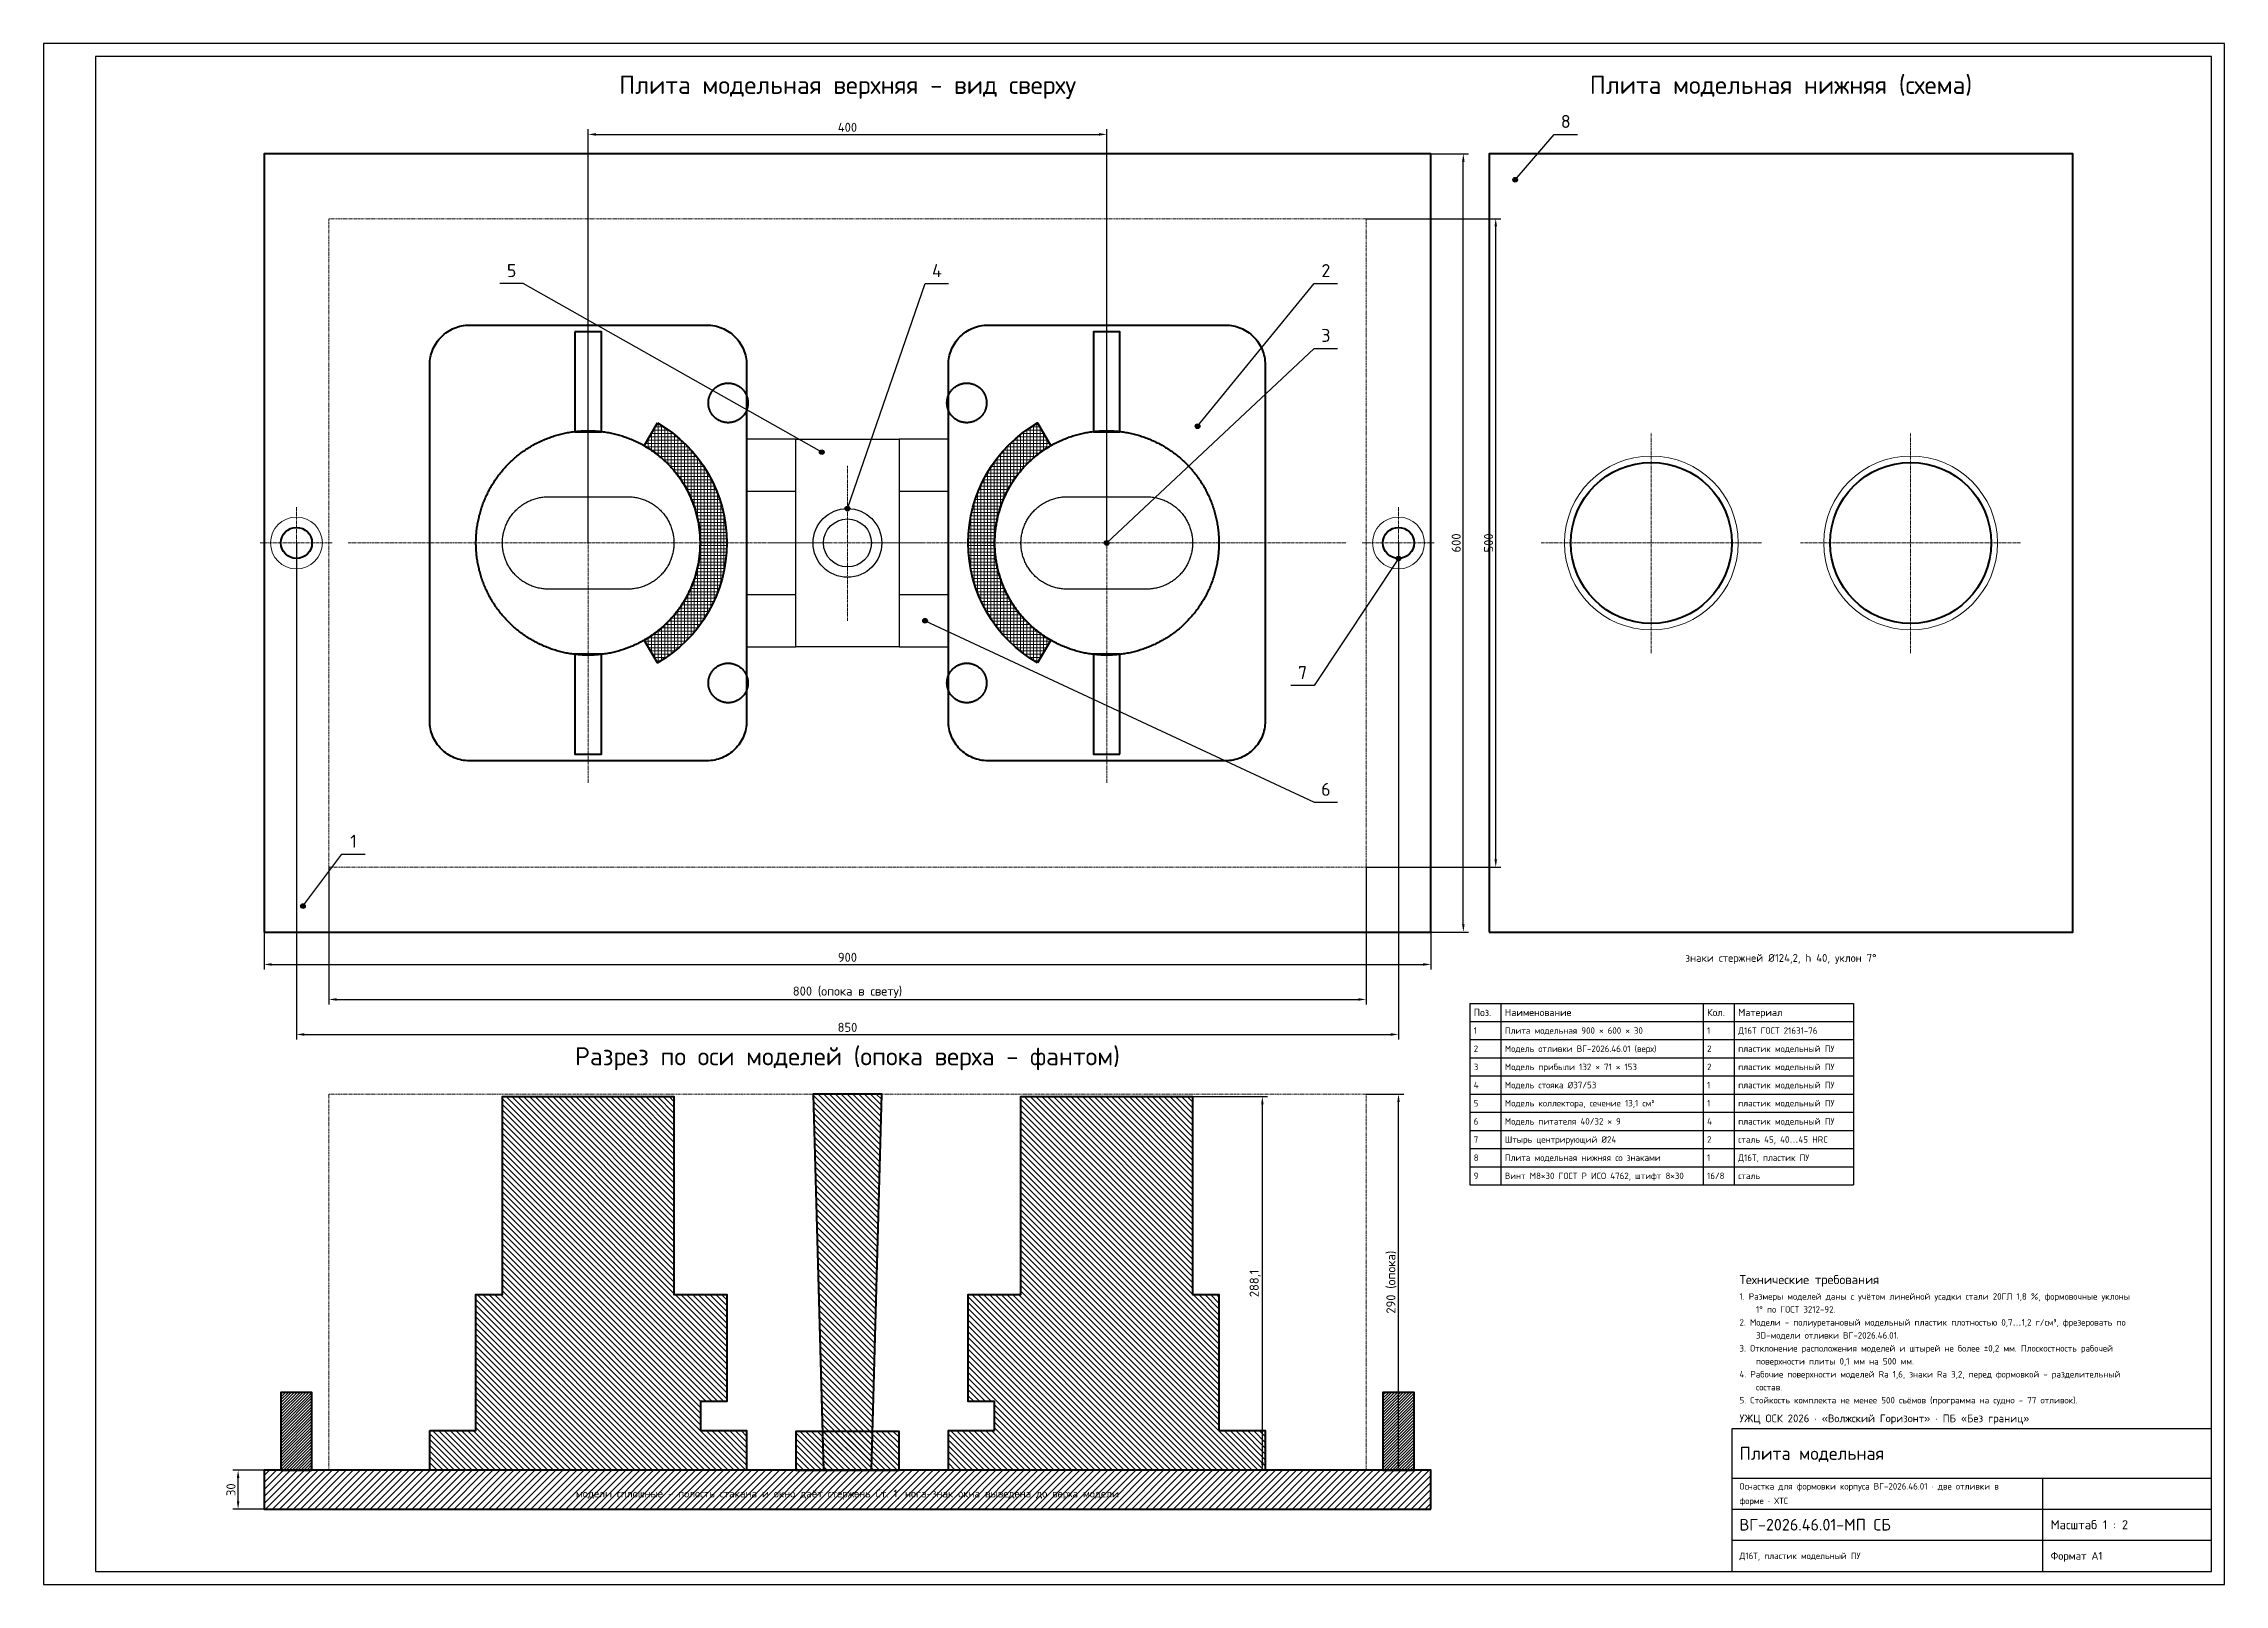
# Model space of a CAD drawing. Header units: millimetres. Extents: x -700 to 982, y -1088 to 100.
import ezdxf
from ezdxf.enums import TextEntityAlignment as Align

# ---------------------------------------------------------------- set-up
doc = ezdxf.new("R2010")
doc.units = ezdxf.units.MM
doc.header["$LTSCALE"] = 0.7
doc.linetypes.add('CENTER', pattern=[5.08, 3.175, -0.635, 0.635, -0.635])
doc.linetypes.add('PHANTOM', pattern=[6.35, 3.175, -0.635, 0.635, -0.635, 0.635, -0.635])
for name, color, linetype in [('00_РАМКА', 7, 'CONTINUOUS'), ('08_ТЕКСТ', 7, 'CONTINUOUS'), ('09_РАЗМЕРЫ', 6, 'CONTINUOUS')]:
    doc.layers.add(name, color=color, linetype=linetype)
for name, color, linetype, lineweight in [('07_ОСИ', 2, 'CENTER', 18), ('20_ВИДИМЫЕ', 7, 'CONTINUOUS', 50), ('22_ТОНКИЕ', 8, 'CONTINUOUS', 18), ('23_ШТРИХОВКА', 8, 'CONTINUOUS', 18), ('24_ФАНТОМ', 8, 'PHANTOM', 18), ('25_ЛИТЬЁ', 1, 'CONTINUOUS', 25)]:
    doc.layers.add(name, color=color, linetype=linetype, lineweight=lineweight)
doc.styles.add('ГОСТ', font='ISOCPEUR.TTF')
doc.dimstyles.new('ГОСТ', dxfattribs={"dimscale": 2, "dimtxt": 3.5, "dimasz": 3, "dimexe": 2, "dimexo": 0, "dimgap": 1, "dimtad": 1, "dimdec": 1, "dimtxsty": 'ГОСТ', "dimcen": 2.5, "dimclrd": 6, "dimclre": 6, "dimclrt": 7, "dimazin": 3, "dimtfac": 1, "dimtmove": 0, "dimatfit": 3})

msp = doc.modelspace()

# ---------------------------------------------------------------- texts
at = {"layer": '08_ТЕКСТ', "style": 'ГОСТ'}
for s, height, p in [('Плита модельная верхняя - вид сверху', 14, (-80, 57)), ('Плита модельная нижняя (схема)', 14, (640, 57)), ('8', 10, (474, 32)), ('5', 10, (-339, -83)), ('4', 10, (-11, -83)), ('2', 10, (289, -83)), ('3', 10, (289, -133)), ('7', 10, (271, -393)), ('6', 10, (289, -483)), ('1', 10, (-461, -523)), ('Разрез по оси моделей (опока верха - фантом)', 14, (-80, -692))]:
    msp.add_text(s, height=height, dxfattribs=at).set_placement(p, align=Align.BOTTOM_CENTER)
for s, p in [('знаки стержней Ø124,2, h 40, уклон 7°', (640, -605)), ('модели сплошные - полость стакана и окно даёт стержень Ст. 1, нога-знак окна выведена до верха модели', (-80, -1018))]:
    msp.add_text(s, height=6, dxfattribs=at).set_placement(p, align=Align.MIDDLE_CENTER)
for s, height, p in [('Поз.', 5.6, (403, -647)), ('Наименование', 5.6, (427, -647)), ('Кол.', 5.6, (583, -647)), ('Материал', 5.6, (607, -647)), ('1', 5, (403, -661)), ('2', 5, (403, -675)), ('Модель отливки ВГ-2026.46.01 (верх)', 5, (427, -675)), ('Плита модельная 900 × 600 × 30', 5, (427, -661)), ('1', 5, (583, -661)), ('2', 5, (583, -675)), ('Д16Т ГОСТ 21631-76', 5, (607, -661)), ('пластик модельный ПУ', 5, (607, -675)), ('3', 5, (403, -689)), ('Модель прибыли 132 × 71 × 153', 5, (427, -689)), ('2', 5, (583, -689)), ('пластик модельный ПУ', 5, (607, -689)), ('4', 5, (403, -703)), ('Модель стояка Ø37/53', 5, (427, -703)), ('1', 5, (583, -703)), ('пластик модельный ПУ', 5, (607, -703)), ('5', 5, (403, -717)), ('Модель коллектора, сечение 13,1 см²', 5, (427, -717)), ('1', 5, (583, -717)), ('пластик модельный ПУ', 5, (607, -717)), ('6', 5, (403, -731)), ('Модель питателя 40/32 × 9', 5, (427, -731)), ('4', 5, (583, -731)), ('пластик модельный ПУ', 5, (607, -731)), ('7', 5, (403, -745)), ('8', 5, (403, -759)), ('Штырь центрирующий Ø24', 5, (427, -745)), ('Плита модельная нижняя со знаками', 5, (427, -759)), ('1', 5, (583, -759)), ('2', 5, (583, -745)), ('Д16Т, пластик ПУ', 5, (607, -759)), ('сталь 45, 40…45 HRC', 5, (607, -745)), ('9', 5, (403, -773)), ('Винт М8×30 ГОСТ Р ИСО 4762, штифт 8×30', 5, (427, -773)), ('16/8', 5, (583, -773)), ('сталь', 5, (607, -773)), ('Технические требования', 7, (608, -853)), ('1. Размеры моделей даны с учётом линейной усадки стали 20ГЛ 1,8 %, формовочные уклоны', 5, (608, -866)), ('    1° по ГОСТ 3212-92.', 5, (608, -876)), ('2. Модели - полиуретановый модельный пластик плотностью 0,7…1,2 г/см³, фрезеровать по', 5, (608, -886)), ('3. Отклонение расположения моделей и штырей не более ±0,2 мм. Плоскостность рабочей', 5, (608, -906)), ('    3D-модели отливки ВГ-2026.46.01.', 5, (608, -896)), ('4. Рабочие поверхности моделей Ra 1,6, знаки Ra 3,2, перед формовкой - разделительный', 5, (608, -926)), ('    поверхности плиты 0,1 мм на 500 мм.', 5, (608, -916)), ('    состав.', 5, (608, -936)), ('УЖЦ ОСК 2026 · «Волжский Горизонт» · ПБ «Без границ»', 6, (608, -960)), ('5. Стойкость комплекта не менее 500 съёмов (программа на судно - 77 отливок).', 5, (608, -946)), ('Плита модельная', 10, (608, -987)), ('форме · ХТС', 5, (608, -1023.6)), ('Оснастка для формовки корпуса ВГ-2026.46.01 · две отливки в', 5, (608, -1012.4)), ('ВГ-2026.46.01-МП СБ', 9, (608, -1042)), ('Масштаб 1 : 2', 7, (848, -1042)), ('Д16Т, пластик модельный ПУ', 5, (608, -1066)), ('Формат A1', 6, (848, -1066))]:
    msp.add_text(s, height=height, dxfattribs=at).set_placement(p, align=Align.MIDDLE_LEFT)

# ---------------------------------------------------------------- dimensions: what is measured, and where the dimension line sits
at = {"layer": '09_РАЗМЕРЫ'}
for base, p1, p2 in [((-280, 30), (-280, -285), (120, -285)), ((-505, -664), (-505, -285), (345, -285)), ((-530, -610), (-530, -585), (370, -585))]:
    msp.add_linear_dim(base=base, p1=p1, p2=p2, dimstyle='ГОСТ', override={"dimtxsty": 'ГОСТ'}, dxfattribs=at).render()
for base, p1, p2 in [((395, -585), (370, -585), (370, 15)), ((240, -1000), (186.17, -1000), (186.17, -711.91)), ((-550, -1030), (-530, -1030), (-530, -1000))]:
    msp.add_linear_dim(base=base, p1=p1, p2=p2, angle=90, dimstyle='ГОСТ', override={"dimtxsty": 'ГОСТ'}, dxfattribs=at).render()
for base, p1, p2, text in [((420, -535), (320, -535), (320, -35), '500'), ((345, -1000), (320, -1000), (320, -710), '290 (опока)')]:
    msp.add_linear_dim(base=base, p1=p1, p2=p2, angle=90, text=text, dimstyle='ГОСТ', override={"dimtxsty": 'ГОСТ'}, dxfattribs=at).render()
msp.add_linear_dim(base=(-480, -637), p1=(-480, -535), p2=(320, -535), text='800 (опока в свету)', dimstyle='ГОСТ', override={"dimtxsty": 'ГОСТ'}, dxfattribs=at).render()

# ---------------------------------------------------------------- hatches: boundary and pattern name
at = {"layer": '09_РАЗМЕРЫ'}
h = msp.add_hatch(color=7, dxfattribs=at)
edge = h.paths.add_edge_path()
edge.add_arc((435, -5), 1.8, 0, 360)
h = msp.add_hatch(color=7, dxfattribs=at)
edge = h.paths.add_edge_path()
edge.add_arc((190, -195), 1.8, 0, 360)
h = msp.add_hatch(color=7, dxfattribs=at)
edge = h.paths.add_edge_path()
edge.add_arc((-99.84, -215), 1.8, 0, 360)
h = msp.add_hatch(color=7, dxfattribs=at)
edge = h.paths.add_edge_path()
edge.add_arc((-80, -258.5), 1.8, 0, 360)
h = msp.add_hatch(color=7, dxfattribs=at)
edge = h.paths.add_edge_path()
edge.add_arc((120, -285), 1.8, 0, 360)
h = msp.add_hatch(color=7, dxfattribs=at)
edge = h.paths.add_edge_path()
edge.add_arc((345, -297), 1.8, 0, 360)
h = msp.add_hatch(color=7, dxfattribs=at)
edge = h.paths.add_edge_path()
edge.add_arc((-20.16, -345), 1.8, 0, 360)
h = msp.add_hatch(color=7, dxfattribs=at)
edge = h.paths.add_edge_path()
edge.add_arc((-500, -565), 1.8, 0, 360)
at = {"layer": '23_ШТРИХОВКА'}
h = msp.add_hatch(dxfattribs=at)
h.set_pattern_fill('ANSI37', scale=0.8, angle=-45)
h.paths.add_polyline_path([(-226.56, -192.43), (-220.62, -196.12), (-214.93, -200.2), (-209.52, -204.64), (-204.42, -209.42), (-199.64, -214.52), (-195.2, -219.93), (-191.12, -225.62), (-187.43, -231.56), (-184.13, -237.72), (-181.25, -244.09), (-178.78, -250.64), (-176.75, -257.33), (-175.16, -264.15), (-174.02, -271.05), (-173.34, -278.01), (-173.11, -285), (-173.34, -291.99), (-174.02, -298.95), (-175.16, -305.85), (-176.75, -312.67), (-178.78, -319.36), (-181.25, -325.91), (-184.13, -332.28), (-187.43, -338.44), (-191.12, -344.38), (-195.2, -350.07), (-199.64, -355.48), (-204.42, -360.58), (-209.52, -365.36), (-214.93, -369.8), (-220.62, -373.88), (-226.56, -377.57), (-236.74, -359.94), (-236.43, -359.76), (-235.51, -359.22), (-234.61, -358.67), (-233.71, -358.11), (-232.81, -357.53), (-231.93, -356.95), (-231.05, -356.35), (-230.18, -355.75), (-229.31, -355.13), (-228.45, -354.5), (-227.61, -353.86), (-226.76, -353.22), (-225.93, -352.56), (-225.11, -351.89), (-224.29, -351.21), (-223.48, -350.52), (-222.68, -349.82), (-221.89, -349.11), (-221.11, -348.4), (-220.33, -347.67), (-219.57, -346.93), (-218.81, -346.19), (-218.07, -345.43), (-217.33, -344.67), (-216.6, -343.89), (-215.89, -343.11), (-215.18, -342.32), (-214.48, -341.52), (-213.79, -340.71), (-213.11, -339.89), (-212.44, -339.07), (-211.78, -338.24), (-211.14, -337.39), (-210.5, -336.55), (-209.87, -335.69), (-209.25, -334.82), (-208.65, -333.95), (-208.05, -333.07), (-207.47, -332.19), (-206.89, -331.29), (-206.33, -330.39), (-205.78, -329.49), (-205.24, -328.57), (-204.71, -327.65), (-204.19, -326.72), (-203.69, -325.79), (-203.19, -324.85), (-202.71, -323.9), (-202.24, -322.95), (-201.78, -322), (-201.33, -321.03), (-200.89, -320.07), (-200.47, -319.09), (-200.06, -318.11), (-199.66, -317.13), (-199.27, -316.14), (-198.89, -315.15), (-198.53, -314.15), (-198.18, -313.15), (-197.84, -312.14), (-197.51, -311.13), (-197.2, -310.12), (-196.89, -309.1), (-196.6, -308.08), (-196.33, -307.05), (-196.06, -306.03), (-195.81, -304.99), (-195.57, -303.96), (-195.35, -302.92), (-195.13, -301.88), (-194.93, -300.84), (-194.74, -299.79), (-194.57, -298.75), (-194.41, -297.7), (-194.26, -296.65), (-194.12, -295.59), (-194, -294.54), (-193.89, -293.48), (-193.79, -292.42), (-193.7, -291.37), (-193.63, -290.31), (-193.57, -289.25), (-193.53, -288.18), (-193.5, -287.12), (-193.48, -286.06), (-193.47, -285), (-193.48, -283.94), (-193.5, -282.88), (-193.53, -281.82), (-193.57, -280.75), (-193.63, -279.69), (-193.7, -278.63), (-193.79, -277.58), (-193.89, -276.52), (-194, -275.46), (-194.12, -274.41), (-194.26, -273.35), (-194.41, -272.3), (-194.57, -271.25), (-194.74, -270.21), (-194.93, -269.16), (-195.13, -268.12), (-195.35, -267.08), (-195.57, -266.04), (-195.81, -265.01), (-196.06, -263.97), (-196.33, -262.95), (-196.6, -261.92), (-196.89, -260.9), (-197.2, -259.88), (-197.51, -258.87), (-197.84, -257.86), (-198.18, -256.85), (-198.53, -255.85), (-198.89, -254.85), (-199.27, -253.86), (-199.66, -252.87), (-200.06, -251.89), (-200.47, -250.91), (-200.89, -249.93), (-201.33, -248.97), (-201.78, -248), (-202.24, -247.05), (-202.71, -246.1), (-203.19, -245.15), (-203.69, -244.21), (-204.19, -243.28), (-204.71, -242.35), (-205.24, -241.43), (-205.78, -240.51), (-206.33, -239.61), (-206.89, -238.71), (-207.47, -237.81), (-208.05, -236.93), (-208.65, -236.05), (-209.25, -235.18), (-209.87, -234.31), (-210.5, -233.45), (-211.14, -232.61), (-211.78, -231.76), (-212.44, -230.93), (-213.11, -230.11), (-213.79, -229.29), (-214.48, -228.48), (-215.18, -227.68), (-215.89, -226.89), (-216.6, -226.11), (-217.33, -225.33), (-218.07, -224.57), (-218.81, -223.81), (-219.57, -223.07), (-220.33, -222.33), (-221.11, -221.6), (-221.89, -220.89), (-222.68, -220.18), (-223.48, -219.48), (-224.29, -218.79), (-225.11, -218.11), (-225.93, -217.44), (-226.76, -216.78), (-227.61, -216.14), (-228.45, -215.5), (-229.31, -214.87), (-230.18, -214.25), (-231.05, -213.65), (-231.93, -213.05), (-232.81, -212.47), (-233.71, -211.89), (-234.61, -211.33), (-235.51, -210.78), (-236.43, -210.24), (-236.74, -210.06)])
h = msp.add_hatch(dxfattribs=at)
h.set_pattern_fill('ANSI37', scale=0.8, angle=-45)
h.paths.add_polyline_path([(66.55, -377.57), (60.62, -373.88), (54.93, -369.8), (49.52, -365.36), (44.42, -360.58), (39.64, -355.48), (35.2, -350.07), (31.12, -344.38), (27.43, -338.44), (24.13, -332.28), (21.25, -325.91), (18.78, -319.36), (16.75, -312.67), (15.16, -305.85), (14.02, -298.95), (13.34, -291.99), (13.11, -285), (13.34, -278.01), (14.02, -271.05), (15.16, -264.15), (16.75, -257.33), (18.78, -250.64), (21.25, -244.09), (24.13, -237.72), (27.43, -231.56), (31.12, -225.62), (35.2, -219.93), (39.64, -214.52), (44.42, -209.42), (49.52, -204.64), (54.93, -200.2), (60.62, -196.12), (66.55, -192.43), (76.74, -210.06), (76.43, -210.24), (75.51, -210.78), (74.61, -211.33), (73.71, -211.89), (72.81, -212.47), (71.93, -213.05), (71.05, -213.65), (70.18, -214.25), (69.31, -214.87), (68.45, -215.5), (67.61, -216.14), (66.76, -216.78), (65.93, -217.44), (65.11, -218.11), (64.29, -218.79), (63.48, -219.48), (62.68, -220.18), (61.89, -220.89), (61.11, -221.6), (60.33, -222.33), (59.57, -223.07), (58.81, -223.81), (58.07, -224.57), (57.33, -225.33), (56.6, -226.11), (55.89, -226.89), (55.18, -227.68), (54.48, -228.48), (53.79, -229.29), (53.11, -230.11), (52.44, -230.93), (51.78, -231.76), (51.14, -232.61), (50.5, -233.45), (49.87, -234.31), (49.25, -235.18), (48.65, -236.05), (48.05, -236.93), (47.47, -237.81), (46.89, -238.71), (46.33, -239.61), (45.78, -240.51), (45.24, -241.43), (44.71, -242.35), (44.19, -243.28), (43.69, -244.21), (43.19, -245.15), (42.71, -246.1), (42.24, -247.05), (41.78, -248), (41.33, -248.97), (40.89, -249.93), (40.47, -250.91), (40.06, -251.89), (39.66, -252.87), (39.27, -253.86), (38.89, -254.85), (38.53, -255.85), (38.18, -256.85), (37.84, -257.86), (37.51, -258.87), (37.2, -259.88), (36.89, -260.9), (36.6, -261.92), (36.33, -262.95), (36.06, -263.97), (35.81, -265.01), (35.57, -266.04), (35.35, -267.08), (35.13, -268.12), (34.93, -269.16), (34.74, -270.21), (34.57, -271.25), (34.41, -272.3), (34.26, -273.35), (34.12, -274.41), (34, -275.46), (33.89, -276.52), (33.79, -277.58), (33.7, -278.63), (33.63, -279.69), (33.57, -280.75), (33.53, -281.82), (33.5, -282.88), (33.48, -283.94), (33.47, -285), (33.48, -286.06), (33.5, -287.12), (33.53, -288.18), (33.57, -289.25), (33.63, -290.31), (33.7, -291.37), (33.79, -292.42), (33.89, -293.48), (34, -294.54), (34.12, -295.59), (34.26, -296.65), (34.41, -297.7), (34.57, -298.75), (34.74, -299.79), (34.93, -300.84), (35.13, -301.88), (35.35, -302.92), (35.57, -303.96), (35.81, -304.99), (36.06, -306.03), (36.33, -307.05), (36.6, -308.08), (36.89, -309.1), (37.2, -310.12), (37.51, -311.13), (37.84, -312.14), (38.18, -313.15), (38.53, -314.15), (38.89, -315.15), (39.27, -316.14), (39.66, -317.13), (40.06, -318.11), (40.47, -319.09), (40.89, -320.07), (41.33, -321.03), (41.78, -322), (42.24, -322.95), (42.71, -323.9), (43.19, -324.85), (43.69, -325.79), (44.19, -326.72), (44.71, -327.65), (45.24, -328.57), (45.78, -329.49), (46.33, -330.39), (46.89, -331.29), (47.47, -332.19), (48.05, -333.07), (48.65, -333.95), (49.25, -334.82), (49.87, -335.69), (50.5, -336.55), (51.14, -337.39), (51.78, -338.24), (52.44, -339.07), (53.11, -339.89), (53.79, -340.71), (54.48, -341.52), (55.18, -342.32), (55.89, -343.11), (56.6, -343.89), (57.33, -344.67), (58.07, -345.43), (58.81, -346.19), (59.57, -346.93), (60.33, -347.67), (61.11, -348.4), (61.89, -349.11), (62.68, -349.82), (63.48, -350.52), (64.29, -351.21), (65.11, -351.89), (65.93, -352.56), (66.76, -353.22), (67.61, -353.86), (68.45, -354.5), (69.31, -355.13), (70.18, -355.75), (71.05, -356.35), (71.93, -356.95), (72.81, -357.53), (73.71, -358.11), (74.61, -358.67), (75.51, -359.22), (76.43, -359.76), (76.74, -359.94)])
h = msp.add_hatch(dxfattribs=at)
h.set_pattern_fill('ANSI31', angle=90)
h.paths.add_polyline_path([(-402.16, -969.46), (-366.53, -969.46), (-366.53, -864.61), (-346.17, -864.61), (-346.17, -711.91), (-213.83, -711.91), (-213.83, -864.61), (-193.48, -864.61), (-193.47, -864.61), (-173.11, -864.61), (-173.11, -947.06), (-193.46, -947.06), (-193.47, -947.06), (-193.47, -969.46), (-157.84, -969.46), (-157.84, -999.99), (-402.16, -999.99)])
h = msp.add_hatch(dxfattribs=at)
h.set_pattern_fill('ANSI31', angle=90)
h.paths.add_polyline_path([(-98.5, -1000), (-61.5, -1000), (-53.5, -710), (-106.5, -710)])
h = msp.add_hatch(dxfattribs=at)
h.set_pattern_fill('ANSI31', angle=90)
h.paths.add_polyline_path([(33.47, -969.46), (33.47, -947.06), (33.46, -947.06), (13.11, -947.06), (13.11, -864.61), (33.47, -864.61), (33.48, -864.61), (53.83, -864.61), (53.83, -711.91), (186.17, -711.91), (186.17, -864.61), (206.53, -864.61), (206.53, -969.46), (242.16, -969.46), (242.16, -999.99), (-2.16, -999.99), (-2.16, -969.46)])
h = msp.add_hatch(dxfattribs=at)
h.set_pattern_fill('ANSI31', scale=0.5)
h.paths.add_polyline_path([(-493, -1000), (-493, -940), (-517, -940), (-517, -1000)])
h = msp.add_hatch(dxfattribs=at)
h.set_pattern_fill('ANSI31', scale=0.5)
h.paths.add_polyline_path([(357, -1000), (357, -940), (333, -940), (333, -1000)])
h = msp.add_hatch(dxfattribs=at)
h.set_pattern_fill('ANSI31', angle=90)
h.paths.add_polyline_path([(-40.16, -1000), (-40.16, -970), (-119.84, -970), (-119.84, -1000)])
h = msp.add_hatch(dxfattribs=at)
h.set_pattern_fill('ANSI31', scale=1.2)
h.paths.add_polyline_path([(370, -1030), (370, -1000), (-530, -1000), (-530, -1030)])

# ---------------------------------------------------------------- linework, layer by layer
at = {"layer": '00_РАМКА'}
for p, q in [((400, -640), (696, -640)), ((400, -640), (400, -780)), ((400, -654), (696, -654)), ((424, -640), (424, -780)), ((580, -640), (580, -780)), ((604, -640), (604, -780)), ((696, -640), (696, -780)), ((400, -668), (696, -668)), ((400, -682), (696, -682)), ((400, -696), (696, -696)), ((400, -710), (696, -710)), ((400, -724), (696, -724)), ((400, -738), (696, -738)), ((400, -752), (696, -752)), ((400, -766), (696, -766)), ((400, -780), (696, -780)), ((602, -1006), (972, -1006)), ((842, -1078), (842, -1006)), ((602, -1030), (972, -1030)), ((602, -1054), (972, -1054))]:
    msp.add_line(p, q, dxfattribs=at)
for points in [[(-700, -1088), (982, -1088), (982, 100), (-700, 100)], [(-660, -1078), (972, -1078), (972, 90), (-660, 90)], [(602, -1078), (972, -1078), (972, -968), (602, -968)]]:
    msp.add_lwpolyline(points, close=True, dxfattribs=at)
at = {"layer": '07_ОСИ'}
for p, q in [((-280, -470), (-280, -100)), ((120, -470), (120, -100)), ((540, -370), (540, -200)), ((740, -370), (740, -200)), ((-80, -345), (-80, -225)), ((-505, -313), (-505, -257)), ((345, -313), (345, -257)), ((-533, -285), (-477, -285)), ((-465, -285), (-95, -285)), ((-140, -285), (-20, -285)), ((-65, -285), (305, -285)), ((317, -285), (373, -285)), ((455, -285), (625, -285)), ((655, -285), (825, -285))]:
    msp.add_line(p, q, dxfattribs=at)
at = {"layer": '09_РАЗМЕРЫ'}
for p, q in [((435, -5), (465, 30)), ((465, 30), (483, 30)), ((-330, -85), (-348, -85)), ((-99.84, -215), (-330, -85)), ((-80, -258.5), (-20, -85)), ((-20, -85), (-2, -85)), ((190, -195), (280, -85)), ((280, -85), (298, -85)), ((120, -285), (280, -135)), ((280, -135), (298, -135)), ((345, -297), (280, -395)), ((-20.16, -345), (280, -485)), ((280, -395), (262, -395)), ((280, -485), (298, -485)), ((-500, -565), (-470, -525)), ((-470, -525), (-452, -525))]:
    msp.add_line(p, q, dxfattribs=at)
for centre in [(435, -5), (190, -195), (-99.84, -215), (-80, -258.5), (120, -285), (345, -297), (-20.16, -345), (-500, -565)]:
    msp.add_circle(centre, 1.8, dxfattribs=at)
at = {"layer": '20_ВИДИМЫЕ'}
for points in [[(-530, -585), (370, -585), (370, 15), (-530, 15)], [(415, -585), (865, -585), (865, 15), (415, 15)], [(-402.16, -147.57), (-402.12, -146.07), (-402.01, -144.58), (-401.83, -143.09), (-401.57, -141.61), (-401.24, -140.15), (-400.84, -138.7), (-400.37, -137.28), (-399.84, -135.88), (-399.23, -134.51), (-398.55, -133.17), (-397.82, -131.87), (-397.01, -130.6), (-396.15, -129.38), (-395.23, -128.2), (-394.25, -127.06), (-393.22, -125.97), (-392.13, -124.94), (-390.99, -123.96), (-389.81, -123.04), (-388.59, -122.18), (-387.32, -121.37), (-386.02, -120.64), (-384.68, -119.96), (-383.31, -119.35), (-381.91, -118.82), (-380.49, -118.35), (-379.04, -117.95), (-377.58, -117.62), (-376.1, -117.36), (-374.61, -117.18), (-373.12, -117.07), (-371.62, -117.03), (-188.38, -117.03), (-186.88, -117.07), (-185.39, -117.18), (-183.9, -117.36), (-182.42, -117.62), (-180.96, -117.95), (-179.51, -118.35), (-178.09, -118.82), (-176.69, -119.35), (-175.32, -119.96), (-173.98, -120.64), (-172.68, -121.37), (-171.41, -122.18), (-170.19, -123.04), (-169.01, -123.96), (-167.87, -124.94), (-166.78, -125.97), (-165.75, -127.06), (-164.77, -128.2), (-163.85, -129.38), (-162.99, -130.6), (-162.18, -131.87), (-161.45, -133.17), (-160.77, -134.51), (-160.16, -135.88), (-159.63, -137.28), (-159.16, -138.7), (-158.76, -140.15), (-158.43, -141.61), (-158.17, -143.09), (-157.99, -144.58), (-157.88, -146.07), (-157.84, -147.57), (-157.84, -422.43), (-157.88, -423.93), (-157.99, -425.42), (-158.17, -426.91), (-158.43, -428.39), (-158.76, -429.85), (-159.16, -431.3), (-159.63, -432.72), (-160.16, -434.12), (-160.77, -435.49), (-161.45, -436.83), (-162.18, -438.13), (-162.99, -439.4), (-163.85, -440.62), (-164.77, -441.8), (-165.75, -442.94), (-166.78, -444.03), (-167.87, -445.06), (-169.01, -446.04), (-170.19, -446.96), (-171.41, -447.82), (-172.68, -448.63), (-173.98, -449.36), (-175.32, -450.04), (-176.69, -450.65), (-178.09, -451.18), (-179.51, -451.65), (-180.96, -452.05), (-182.42, -452.38), (-183.9, -452.64), (-185.39, -452.82), (-186.88, -452.93), (-188.38, -452.97), (-371.62, -452.97), (-373.12, -452.93), (-374.61, -452.82), (-376.1, -452.64), (-377.58, -452.38), (-379.04, -452.05), (-380.49, -451.65), (-381.91, -451.18), (-383.31, -450.65), (-384.68, -450.04), (-386.02, -449.36), (-387.32, -448.63), (-388.59, -447.82), (-389.81, -446.96), (-390.99, -446.04), (-392.13, -445.06), (-393.22, -444.03), (-394.25, -442.94), (-395.23, -441.8), (-396.15, -440.62), (-397.01, -439.4), (-397.82, -438.13), (-398.55, -436.83), (-399.23, -435.49), (-399.84, -434.12), (-400.37, -432.72), (-400.84, -431.3), (-401.24, -429.85), (-401.57, -428.39), (-401.83, -426.91), (-402.01, -425.42), (-402.12, -423.93), (-402.16, -422.43), (-402.16, -147.57)], [(242.16, -422.43), (242.12, -423.93), (242.01, -425.42), (241.83, -426.91), (241.57, -428.39), (241.24, -429.85), (240.84, -431.3), (240.37, -432.72), (239.84, -434.12), (239.23, -435.49), (238.55, -436.83), (237.82, -438.13), (237.01, -439.4), (236.15, -440.62), (235.23, -441.8), (234.25, -442.94), (233.22, -444.03), (232.13, -445.06), (230.99, -446.04), (229.81, -446.96), (228.59, -447.82), (227.32, -448.63), (226.02, -449.36), (224.68, -450.04), (223.31, -450.65), (221.91, -451.18), (220.49, -451.65), (219.04, -452.05), (217.58, -452.38), (216.1, -452.64), (214.61, -452.82), (213.12, -452.93), (211.62, -452.97), (28.38, -452.97), (26.88, -452.93), (25.39, -452.82), (23.9, -452.64), (22.42, -452.38), (20.96, -452.05), (19.51, -451.65), (18.09, -451.18), (16.69, -450.65), (15.32, -450.04), (13.98, -449.36), (12.68, -448.63), (11.41, -447.82), (10.19, -446.96), (9.01, -446.04), (7.87, -445.06), (6.78, -444.03), (5.75, -442.94), (4.77, -441.8), (3.85, -440.62), (2.99, -439.4), (2.18, -438.13), (1.45, -436.83), (0.77, -435.49), (0.16, -434.12), (-0.37, -432.72), (-0.84, -431.3), (-1.24, -429.85), (-1.57, -428.39), (-1.83, -426.91), (-2.01, -425.42), (-2.12, -423.93), (-2.16, -422.43), (-2.16, -147.57), (-2.12, -146.07), (-2.01, -144.58), (-1.83, -143.09), (-1.57, -141.61), (-1.24, -140.15), (-0.84, -138.7), (-0.37, -137.28), (0.16, -135.88), (0.77, -134.51), (1.45, -133.17), (2.18, -131.87), (2.99, -130.6), (3.85, -129.38), (4.77, -128.2), (5.75, -127.06), (6.78, -125.97), (7.87, -124.94), (9.01, -123.96), (10.19, -123.04), (11.41, -122.18), (12.68, -121.37), (13.98, -120.64), (15.32, -119.96), (16.69, -119.35), (18.09, -118.82), (19.51, -118.35), (20.96, -117.95), (22.42, -117.62), (23.9, -117.36), (25.39, -117.18), (26.88, -117.07), (28.38, -117.03), (211.62, -117.03), (213.12, -117.07), (214.61, -117.18), (216.1, -117.36), (217.58, -117.62), (219.04, -117.95), (220.49, -118.35), (221.91, -118.82), (223.31, -119.35), (224.68, -119.96), (226.02, -120.64), (227.32, -121.37), (228.59, -122.18), (229.81, -123.04), (230.99, -123.96), (232.13, -124.94), (233.22, -125.97), (234.25, -127.06), (235.23, -128.2), (236.15, -129.38), (237.01, -130.6), (237.82, -131.87), (238.55, -133.17), (239.23, -134.51), (239.84, -135.88), (240.37, -137.28), (240.84, -138.7), (241.24, -140.15), (241.57, -141.61), (241.83, -143.09), (242.01, -144.58), (242.12, -146.07), (242.16, -147.57), (242.16, -422.43)], [(-290.18, -122.12), (-290.18, -199.34), (-269.82, -199.34), (-269.82, -122.12), (-290.18, -122.12)], [(130.18, -199.34), (130.18, -122.12), (109.82, -122.12), (109.82, -199.34), (130.18, -199.34)], [(-187.29, -177.02), (-187.29, -176.65), (-187.28, -176.28), (-187.25, -175.9), (-187.22, -175.53), (-187.18, -175.16), (-187.13, -174.78), (-187.07, -174.41), (-187, -174.05), (-186.92, -173.68), (-186.84, -173.31), (-186.74, -172.95), (-186.64, -172.59), (-186.52, -172.23), (-186.4, -171.88), (-186.27, -171.53), (-186.13, -171.18), (-185.98, -170.84), (-185.83, -170.5), (-185.66, -170.16), (-185.49, -169.83), (-185.31, -169.5), (-185.12, -169.17), (-184.93, -168.86), (-184.72, -168.54), (-184.51, -168.23), (-184.29, -167.93), (-184.06, -167.63), (-183.83, -167.34), (-183.59, -167.05), (-183.34, -166.77), (-183.08, -166.5), (-182.82, -166.23), (-182.55, -165.97), (-182.28, -165.71), (-182, -165.46), (-181.71, -165.22), (-181.42, -164.99), (-181.12, -164.76), (-180.82, -164.54), (-180.51, -164.33), (-180.19, -164.12), (-179.88, -163.93), (-179.55, -163.74), (-179.22, -163.56), (-178.89, -163.39), (-178.55, -163.22), (-178.21, -163.06), (-177.87, -162.92), (-177.52, -162.78), (-177.17, -162.65), (-176.81, -162.53), (-176.46, -162.41), (-176.1, -162.31), (-175.74, -162.21), (-175.37, -162.13), (-175, -162.05), (-174.64, -161.98), (-174.27, -161.92), (-173.89, -161.87), (-173.52, -161.83), (-173.15, -161.8), (-172.77, -161.77), (-172.4, -161.76), (-172.02, -161.75), (-171.65, -161.76), (-171.28, -161.77), (-170.9, -161.8), (-170.53, -161.83), (-170.16, -161.87), (-169.78, -161.92), (-169.41, -161.98), (-169.05, -162.05), (-168.68, -162.13), (-168.31, -162.21), (-167.95, -162.31), (-167.59, -162.41), (-167.23, -162.53), (-166.88, -162.65), (-166.53, -162.78), (-166.18, -162.92), (-165.84, -163.06), (-165.5, -163.22), (-165.16, -163.39), (-164.83, -163.56), (-164.5, -163.74), (-164.17, -163.93), (-163.86, -164.12), (-163.54, -164.33), (-163.23, -164.54), (-162.93, -164.76), (-162.63, -164.99), (-162.34, -165.22), (-162.05, -165.46), (-161.77, -165.71), (-161.5, -165.97), (-161.23, -166.23), (-160.97, -166.5), (-160.71, -166.77), (-160.46, -167.05), (-160.22, -167.34), (-159.99, -167.63), (-159.76, -167.93), (-159.54, -168.23), (-159.33, -168.54), (-159.12, -168.86), (-158.93, -169.17), (-158.74, -169.5), (-158.56, -169.83), (-158.39, -170.16), (-158.22, -170.5), (-158.06, -170.84), (-157.92, -171.18), (-157.78, -171.53), (-157.65, -171.88), (-157.53, -172.23), (-157.41, -172.59), (-157.31, -172.95), (-157.21, -173.31), (-157.13, -173.68), (-157.05, -174.05), (-156.98, -174.41), (-156.92, -174.78), (-156.87, -175.16), (-156.83, -175.53), (-156.8, -175.9), (-156.77, -176.28), (-156.76, -176.65), (-156.75, -177.02), (-156.76, -177.4), (-156.77, -177.77), (-156.8, -178.15), (-156.83, -178.52), (-156.87, -178.89), (-156.92, -179.27), (-156.98, -179.64), (-157.05, -180), (-157.13, -180.37), (-157.21, -180.74), (-157.31, -181.1), (-157.41, -181.46), (-157.53, -181.81), (-157.65, -182.17), (-157.78, -182.52), (-157.92, -182.87), (-158.06, -183.21), (-158.22, -183.55), (-158.39, -183.89), (-158.56, -184.22), (-158.74, -184.55), (-158.93, -184.88), (-159.12, -185.19), (-159.33, -185.51), (-159.54, -185.82), (-159.76, -186.12), (-159.99, -186.42), (-160.22, -186.71), (-160.46, -187), (-160.71, -187.28), (-160.97, -187.55), (-161.23, -187.82), (-161.5, -188.08), (-161.77, -188.34), (-162.05, -188.59), (-162.34, -188.83), (-162.63, -189.06), (-162.93, -189.29), (-163.23, -189.51), (-163.54, -189.72), (-163.86, -189.93), (-164.17, -190.12), (-164.5, -190.31), (-164.83, -190.49), (-165.16, -190.66), (-165.5, -190.83), (-165.84, -190.98), (-166.18, -191.13), (-166.53, -191.27), (-166.88, -191.4), (-167.23, -191.52), (-167.59, -191.64), (-167.95, -191.74), (-168.31, -191.84), (-168.68, -191.92), (-169.05, -192), (-169.41, -192.07), (-169.78, -192.13), (-170.16, -192.18), (-170.53, -192.22), (-170.9, -192.25), (-171.28, -192.28), (-171.65, -192.29), (-172.02, -192.29), (-172.4, -192.29), (-172.77, -192.28), (-173.15, -192.25), (-173.52, -192.22), (-173.89, -192.18), (-174.27, -192.13), (-174.64, -192.07), (-175, -192), (-175.37, -191.92), (-175.74, -191.84), (-176.1, -191.74), (-176.46, -191.64), (-176.81, -191.52), (-177.17, -191.4), (-177.52, -191.27), (-177.87, -191.13), (-178.21, -190.98), (-178.55, -190.83), (-178.89, -190.66), (-179.22, -190.49), (-179.55, -190.31), (-179.88, -190.12), (-180.19, -189.93), (-180.51, -189.72), (-180.82, -189.51), (-181.12, -189.29), (-181.42, -189.06), (-181.71, -188.83), (-182, -188.59), (-182.28, -188.34), (-182.55, -188.08), (-182.82, -187.82), (-183.08, -187.55), (-183.34, -187.28), (-183.59, -187), (-183.83, -186.71), (-184.06, -186.42), (-184.29, -186.12), (-184.51, -185.82), (-184.72, -185.51), (-184.93, -185.19), (-185.12, -184.88), (-185.31, -184.55), (-185.49, -184.22), (-185.66, -183.89), (-185.83, -183.55), (-185.98, -183.21), (-186.13, -182.87), (-186.27, -182.52), (-186.4, -182.17), (-186.52, -181.81), (-186.64, -181.46), (-186.74, -181.1), (-186.84, -180.74), (-186.92, -180.37), (-187, -180), (-187.07, -179.64), (-187.13, -179.27), (-187.18, -178.89), (-187.22, -178.52), (-187.25, -178.15), (-187.28, -177.77), (-187.29, -177.4), (-187.29, -177.02)], [(27.29, -177.02), (27.29, -177.4), (27.28, -177.77), (27.25, -178.15), (27.22, -178.52), (27.18, -178.89), (27.13, -179.27), (27.07, -179.64), (27, -180), (26.92, -180.37), (26.84, -180.74), (26.74, -181.1), (26.64, -181.46), (26.52, -181.81), (26.4, -182.17), (26.27, -182.52), (26.13, -182.87), (25.98, -183.21), (25.83, -183.55), (25.66, -183.89), (25.49, -184.22), (25.31, -184.55), (25.12, -184.88), (24.93, -185.19), (24.72, -185.51), (24.51, -185.82), (24.29, -186.12), (24.06, -186.42), (23.83, -186.71), (23.59, -187), (23.34, -187.28), (23.08, -187.55), (22.82, -187.82), (22.55, -188.08), (22.28, -188.34), (22, -188.59), (21.71, -188.83), (21.42, -189.06), (21.12, -189.29), (20.82, -189.51), (20.51, -189.72), (20.19, -189.93), (19.88, -190.12), (19.55, -190.31), (19.22, -190.49), (18.89, -190.66), (18.55, -190.83), (18.21, -190.98), (17.87, -191.13), (17.52, -191.27), (17.17, -191.4), (16.81, -191.52), (16.46, -191.64), (16.1, -191.74), (15.74, -191.84), (15.37, -191.92), (15, -192), (14.64, -192.07), (14.27, -192.13), (13.89, -192.18), (13.52, -192.22), (13.15, -192.25), (12.77, -192.28), (12.4, -192.29), (12.02, -192.29), (11.65, -192.29), (11.28, -192.28), (10.9, -192.25), (10.53, -192.22), (10.16, -192.18), (9.78, -192.13), (9.41, -192.07), (9.05, -192), (8.68, -191.92), (8.31, -191.84), (7.95, -191.74), (7.59, -191.64), (7.23, -191.52), (6.88, -191.4), (6.53, -191.27), (6.18, -191.13), (5.84, -190.98), (5.5, -190.83), (5.16, -190.66), (4.83, -190.49), (4.5, -190.31), (4.17, -190.12), (3.86, -189.93), (3.54, -189.72), (3.23, -189.51), (2.93, -189.29), (2.63, -189.06), (2.34, -188.83), (2.05, -188.59), (1.77, -188.34), (1.5, -188.08), (1.23, -187.82), (0.97, -187.55), (0.71, -187.28), (0.46, -187), (0.22, -186.71), (-0.01, -186.42), (-0.24, -186.12), (-0.46, -185.82), (-0.67, -185.51), (-0.88, -185.19), (-1.07, -184.88), (-1.26, -184.55), (-1.44, -184.22), (-1.61, -183.89), (-1.78, -183.55), (-1.94, -183.21), (-2.08, -182.87), (-2.22, -182.52), (-2.35, -182.17), (-2.47, -181.81), (-2.59, -181.46), (-2.69, -181.1), (-2.79, -180.74), (-2.87, -180.37), (-2.95, -180), (-3.02, -179.64), (-3.08, -179.27), (-3.13, -178.89), (-3.17, -178.52), (-3.2, -178.15), (-3.23, -177.77), (-3.24, -177.4), (-3.25, -177.02), (-3.24, -176.65), (-3.23, -176.28), (-3.2, -175.9), (-3.17, -175.53), (-3.13, -175.16), (-3.08, -174.78), (-3.02, -174.41), (-2.95, -174.05), (-2.87, -173.68), (-2.79, -173.31), (-2.69, -172.95), (-2.59, -172.59), (-2.47, -172.23), (-2.35, -171.88), (-2.22, -171.53), (-2.08, -171.18), (-1.94, -170.84), (-1.78, -170.5), (-1.61, -170.16), (-1.44, -169.83), (-1.26, -169.5), (-1.07, -169.17), (-0.88, -168.86), (-0.67, -168.54), (-0.46, -168.23), (-0.24, -167.93), (-0.01, -167.63), (0.22, -167.34), (0.46, -167.05), (0.71, -166.77), (0.97, -166.5), (1.23, -166.23), (1.5, -165.97), (1.77, -165.71), (2.05, -165.46), (2.34, -165.22), (2.63, -164.99), (2.93, -164.76), (3.23, -164.54), (3.54, -164.33), (3.86, -164.12), (4.17, -163.93), (4.5, -163.74), (4.83, -163.56), (5.16, -163.39), (5.5, -163.22), (5.84, -163.06), (6.18, -162.92), (6.53, -162.78), (6.88, -162.65), (7.23, -162.53), (7.59, -162.41), (7.95, -162.31), (8.31, -162.21), (8.68, -162.13), (9.05, -162.05), (9.41, -161.98), (9.78, -161.92), (10.16, -161.87), (10.53, -161.83), (10.9, -161.8), (11.28, -161.77), (11.65, -161.76), (12.02, -161.75), (12.4, -161.76), (12.77, -161.77), (13.15, -161.8), (13.52, -161.83), (13.89, -161.87), (14.27, -161.92), (14.64, -161.98), (15, -162.05), (15.37, -162.13), (15.74, -162.21), (16.1, -162.31), (16.46, -162.41), (16.81, -162.53), (17.17, -162.65), (17.52, -162.78), (17.87, -162.92), (18.21, -163.06), (18.55, -163.22), (18.89, -163.39), (19.22, -163.56), (19.55, -163.74), (19.88, -163.93), (20.19, -164.12), (20.51, -164.33), (20.82, -164.54), (21.12, -164.76), (21.42, -164.99), (21.71, -165.22), (22, -165.46), (22.28, -165.71), (22.55, -165.97), (22.82, -166.23), (23.08, -166.5), (23.34, -166.77), (23.59, -167.05), (23.83, -167.34), (24.06, -167.63), (24.29, -167.93), (24.51, -168.23), (24.72, -168.54), (24.93, -168.86), (25.12, -169.17), (25.31, -169.5), (25.49, -169.83), (25.66, -170.16), (25.83, -170.5), (25.98, -170.84), (26.13, -171.18), (26.27, -171.53), (26.4, -171.88), (26.52, -172.23), (26.64, -172.59), (26.74, -172.95), (26.84, -173.31), (26.92, -173.68), (27, -174.05), (27.07, -174.41), (27.13, -174.78), (27.18, -175.16), (27.22, -175.53), (27.25, -175.9), (27.28, -176.28), (27.29, -176.65), (27.29, -177.02)], [(-366.53, -285), (-366.52, -283.94), (-366.5, -282.88), (-366.47, -281.82), (-366.43, -280.75), (-366.37, -279.69), (-366.3, -278.63), (-366.21, -277.58), (-366.11, -276.52), (-366, -275.46), (-365.88, -274.41), (-365.74, -273.35), (-365.59, -272.3), (-365.43, -271.25), (-365.26, -270.21), (-365.07, -269.16), (-364.87, -268.12), (-364.65, -267.08), (-364.43, -266.04), (-364.19, -265.01), (-363.94, -263.97), (-363.67, -262.95), (-363.4, -261.92), (-363.11, -260.9), (-362.8, -259.88), (-362.49, -258.87), (-362.16, -257.86), (-361.82, -256.85), (-361.47, -255.85), (-361.11, -254.85), (-360.73, -253.86), (-360.34, -252.87), (-359.94, -251.89), (-359.53, -250.91), (-359.11, -249.93), (-358.67, -248.97), (-358.22, -248), (-357.76, -247.05), (-357.29, -246.1), (-356.81, -245.15), (-356.31, -244.21), (-355.81, -243.28), (-355.29, -242.35), (-354.76, -241.43), (-354.22, -240.51), (-353.67, -239.61), (-353.11, -238.71), (-352.53, -237.81), (-351.95, -236.93), (-351.35, -236.05), (-350.75, -235.18), (-350.13, -234.31), (-349.5, -233.45), (-348.86, -232.61), (-348.22, -231.76), (-347.56, -230.93), (-346.89, -230.11), (-346.21, -229.29), (-345.52, -228.48), (-344.82, -227.68), (-344.11, -226.89), (-343.4, -226.11), (-342.67, -225.33), (-341.93, -224.57), (-341.19, -223.81), (-340.43, -223.07), (-339.67, -222.33), (-338.89, -221.6), (-338.11, -220.89), (-337.32, -220.18), (-336.52, -219.48), (-335.71, -218.79), (-334.89, -218.11), (-334.07, -217.44), (-333.24, -216.78), (-332.39, -216.14), (-331.55, -215.5), (-330.69, -214.87), (-329.82, -214.25), (-328.95, -213.65), (-328.07, -213.05), (-327.19, -212.47), (-326.29, -211.89), (-325.39, -211.33), (-324.49, -210.78), (-323.57, -210.24), (-322.65, -209.71), (-321.72, -209.19), (-320.79, -208.69), (-319.85, -208.19), (-318.9, -207.71), (-317.95, -207.24), (-317, -206.78), (-316.03, -206.33), (-315.07, -205.89), (-314.09, -205.47), (-313.11, -205.06), (-312.13, -204.66), (-311.14, -204.27), (-310.15, -203.89), (-309.15, -203.53), (-308.15, -203.18), (-307.14, -202.84), (-306.13, -202.51), (-305.12, -202.2), (-304.1, -201.89), (-303.08, -201.6), (-302.05, -201.33), (-301.03, -201.06), (-299.99, -200.81), (-298.96, -200.57), (-297.92, -200.35), (-296.88, -200.13), (-295.84, -199.93), (-294.79, -199.74), (-293.75, -199.57), (-292.7, -199.41), (-291.65, -199.26), (-290.59, -199.12), (-289.54, -199), (-288.48, -198.89), (-287.42, -198.79), (-286.37, -198.7), (-285.31, -198.63), (-284.25, -198.57), (-283.18, -198.53), (-282.12, -198.5), (-281.06, -198.48), (-280, -198.47), (-278.94, -198.48), (-277.88, -198.5), (-276.82, -198.53), (-275.75, -198.57), (-274.69, -198.63), (-273.63, -198.7), (-272.58, -198.79), (-271.52, -198.89), (-270.46, -199), (-269.41, -199.12), (-268.35, -199.26), (-267.3, -199.41), (-266.25, -199.57), (-265.21, -199.74), (-264.16, -199.93), (-263.12, -200.13), (-262.08, -200.35), (-261.04, -200.57), (-260.01, -200.81), (-258.97, -201.06), (-257.95, -201.33), (-256.92, -201.6), (-255.9, -201.89), (-254.88, -202.2), (-253.87, -202.51), (-252.86, -202.84), (-251.85, -203.18), (-250.85, -203.53), (-249.85, -203.89), (-248.86, -204.27), (-247.87, -204.66), (-246.89, -205.06), (-245.91, -205.47), (-244.93, -205.89), (-243.97, -206.33), (-243, -206.78), (-242.05, -207.24), (-241.1, -207.71), (-240.15, -208.19), (-239.21, -208.69), (-238.28, -209.19), (-237.35, -209.71), (-236.43, -210.24), (-235.51, -210.78), (-234.61, -211.33), (-233.71, -211.89), (-232.81, -212.47), (-231.93, -213.05), (-231.05, -213.65), (-230.18, -214.25), (-229.31, -214.87), (-228.45, -215.5), (-227.61, -216.14), (-226.76, -216.78), (-225.93, -217.44), (-225.11, -218.11), (-224.29, -218.79), (-223.48, -219.48), (-222.68, -220.18), (-221.89, -220.89), (-221.11, -221.6), (-220.33, -222.33), (-219.57, -223.07), (-218.81, -223.81), (-218.07, -224.57), (-217.33, -225.33), (-216.6, -226.11), (-215.89, -226.89), (-215.18, -227.68), (-214.48, -228.48), (-213.79, -229.29), (-213.11, -230.11), (-212.44, -230.93), (-211.78, -231.76), (-211.14, -232.61), (-210.5, -233.45), (-209.87, -234.31), (-209.25, -235.18), (-208.65, -236.05), (-208.05, -236.93), (-207.47, -237.81), (-206.89, -238.71), (-206.33, -239.61), (-205.78, -240.51), (-205.24, -241.43), (-204.71, -242.35), (-204.19, -243.28), (-203.69, -244.21), (-203.19, -245.15), (-202.71, -246.1), (-202.24, -247.05), (-201.78, -248), (-201.33, -248.97), (-200.89, -249.93), (-200.47, -250.91), (-200.06, -251.89), (-199.66, -252.87), (-199.27, -253.86), (-198.89, -254.85), (-198.53, -255.85), (-198.18, -256.85), (-197.84, -257.86), (-197.51, -258.87), (-197.2, -259.88), (-196.89, -260.9), (-196.6, -261.92), (-196.33, -262.95), (-196.06, -263.97), (-195.81, -265.01), (-195.57, -266.04), (-195.35, -267.08), (-195.13, -268.12), (-194.93, -269.16), (-194.74, -270.21), (-194.57, -271.25), (-194.41, -272.3), (-194.26, -273.35), (-194.12, -274.41), (-194, -275.46), (-193.89, -276.52), (-193.79, -277.58), (-193.7, -278.63), (-193.63, -279.69), (-193.57, -280.75), (-193.53, -281.82), (-193.5, -282.88), (-193.48, -283.94), (-193.47, -285), (-193.48, -286.06), (-193.5, -287.12), (-193.53, -288.18), (-193.57, -289.25), (-193.63, -290.31), (-193.7, -291.37), (-193.79, -292.42), (-193.89, -293.48), (-194, -294.54), (-194.12, -295.59), (-194.26, -296.65), (-194.41, -297.7), (-194.57, -298.75), (-194.74, -299.79), (-194.93, -300.84), (-195.13, -301.88), (-195.35, -302.92), (-195.57, -303.96), (-195.81, -304.99), (-196.06, -306.03), (-196.33, -307.05), (-196.6, -308.08), (-196.89, -309.1), (-197.2, -310.12), (-197.51, -311.13), (-197.84, -312.14), (-198.18, -313.15), (-198.53, -314.15), (-198.89, -315.15), (-199.27, -316.14), (-199.66, -317.13), (-200.06, -318.11), (-200.47, -319.09), (-200.89, -320.07), (-201.33, -321.03), (-201.78, -322), (-202.24, -322.95), (-202.71, -323.9), (-203.19, -324.85), (-203.69, -325.79), (-204.19, -326.72), (-204.71, -327.65), (-205.24, -328.57), (-205.78, -329.49), (-206.33, -330.39), (-206.89, -331.29), (-207.47, -332.19), (-208.05, -333.07), (-208.65, -333.95), (-209.25, -334.82), (-209.87, -335.69), (-210.5, -336.55), (-211.14, -337.39), (-211.78, -338.24), (-212.44, -339.07), (-213.11, -339.89), (-213.79, -340.71), (-214.48, -341.52), (-215.18, -342.32), (-215.89, -343.11), (-216.6, -343.89), (-217.33, -344.67), (-218.07, -345.43), (-218.81, -346.19), (-219.57, -346.93), (-220.33, -347.67), (-221.11, -348.4), (-221.89, -349.11), (-222.68, -349.82), (-223.48, -350.52), (-224.29, -351.21), (-225.11, -351.89), (-225.93, -352.56), (-226.76, -353.22), (-227.61, -353.86), (-228.45, -354.5), (-229.31, -355.13), (-230.18, -355.75), (-231.05, -356.35), (-231.93, -356.95), (-232.81, -357.53), (-233.71, -358.11), (-234.61, -358.67), (-235.51, -359.22), (-236.43, -359.76), (-237.35, -360.29), (-238.28, -360.81), (-239.21, -361.31), (-240.15, -361.81), (-241.1, -362.29), (-242.05, -362.76), (-243, -363.22), (-243.97, -363.67), (-244.93, -364.11), (-245.91, -364.53), (-246.89, -364.94), (-247.87, -365.34), (-248.86, -365.73), (-249.85, -366.11), (-250.85, -366.47), (-251.85, -366.82), (-252.86, -367.16), (-253.87, -367.49), (-254.88, -367.8), (-255.9, -368.11), (-256.92, -368.4), (-257.95, -368.67), (-258.97, -368.94), (-260.01, -369.19), (-261.04, -369.43), (-262.08, -369.65), (-263.12, -369.87), (-264.16, -370.07), (-265.21, -370.26), (-266.25, -370.43), (-267.3, -370.59), (-268.35, -370.74), (-269.41, -370.88), (-270.46, -371), (-271.52, -371.11), (-272.58, -371.21), (-273.63, -371.3), (-274.69, -371.37), (-275.75, -371.43), (-276.82, -371.47), (-277.88, -371.5), (-278.94, -371.52), (-280, -371.53), (-281.06, -371.52), (-282.12, -371.5), (-283.18, -371.47), (-284.25, -371.43), (-285.31, -371.37), (-286.37, -371.3), (-287.42, -371.21), (-288.48, -371.11), (-289.54, -371), (-290.59, -370.88), (-291.65, -370.74), (-292.7, -370.59), (-293.75, -370.43), (-294.79, -370.26), (-295.84, -370.07), (-296.88, -369.87), (-297.92, -369.65), (-298.96, -369.43), (-299.99, -369.19), (-301.03, -368.94), (-302.05, -368.67), (-303.08, -368.4), (-304.1, -368.11), (-305.12, -367.8), (-306.13, -367.49), (-307.14, -367.16), (-308.15, -366.82), (-309.15, -366.47), (-310.15, -366.11), (-311.14, -365.73), (-312.13, -365.34), (-313.11, -364.94), (-314.09, -364.53), (-315.07, -364.11), (-316.03, -363.67), (-317, -363.22), (-317.95, -362.76), (-318.9, -362.29), (-319.85, -361.81), (-320.79, -361.31), (-321.72, -360.81), (-322.65, -360.29), (-323.57, -359.76), (-324.49, -359.22), (-325.39, -358.67), (-326.29, -358.11), (-327.19, -357.53), (-328.07, -356.95), (-328.95, -356.35), (-329.82, -355.75), (-330.69, -355.13), (-331.55, -354.5), (-332.39, -353.86), (-333.24, -353.22), (-334.07, -352.56), (-334.89, -351.89), (-335.71, -351.21), (-336.52, -350.52), (-337.32, -349.82), (-338.11, -349.11), (-338.89, -348.4), (-339.67, -347.67), (-340.43, -346.93), (-341.19, -346.19), (-341.93, -345.43), (-342.67, -344.67), (-343.4, -343.89), (-344.11, -343.11), (-344.82, -342.32), (-345.52, -341.52), (-346.21, -340.71), (-346.89, -339.89), (-347.56, -339.07), (-348.22, -338.24), (-348.86, -337.39), (-349.5, -336.55), (-350.13, -335.69), (-350.75, -334.82), (-351.35, -333.95), (-351.95, -333.07), (-352.53, -332.19), (-353.11, -331.29), (-353.67, -330.39), (-354.22, -329.49), (-354.76, -328.57), (-355.29, -327.65), (-355.81, -326.72), (-356.31, -325.79), (-356.81, -324.85), (-357.29, -323.9), (-357.76, -322.95), (-358.22, -322), (-358.67, -321.03), (-359.11, -320.07), (-359.53, -319.09), (-359.94, -318.11), (-360.34, -317.13), (-360.73, -316.14), (-361.11, -315.15), (-361.47, -314.15), (-361.82, -313.15), (-362.16, -312.14), (-362.49, -311.13), (-362.8, -310.12), (-363.11, -309.1), (-363.4, -308.08), (-363.67, -307.05), (-363.94, -306.03), (-364.19, -304.99), (-364.43, -303.96), (-364.65, -302.92), (-364.87, -301.88), (-365.07, -300.84), (-365.26, -299.79), (-365.43, -298.75), (-365.59, -297.7), (-365.74, -296.65), (-365.88, -295.59), (-366, -294.54), (-366.11, -293.48), (-366.21, -292.42), (-366.3, -291.37), (-366.37, -290.31), (-366.43, -289.25), (-366.47, -288.18), (-366.5, -287.12), (-366.52, -286.06), (-366.53, -285)], [(-226.56, -192.43), (-220.62, -196.12), (-214.93, -200.2), (-209.52, -204.64), (-204.42, -209.42), (-199.64, -214.52), (-195.2, -219.93), (-191.12, -225.62), (-187.43, -231.56), (-184.13, -237.72), (-181.25, -244.09), (-178.78, -250.64), (-176.75, -257.33), (-175.16, -264.15), (-174.02, -271.05), (-173.34, -278.01), (-173.11, -285), (-173.34, -291.99), (-174.02, -298.95), (-175.16, -305.85), (-176.75, -312.67), (-178.78, -319.36), (-181.25, -325.91), (-184.13, -332.28), (-187.43, -338.44), (-191.12, -344.38), (-195.2, -350.07), (-199.64, -355.48), (-204.42, -360.58), (-209.52, -365.36), (-214.93, -369.8), (-220.62, -373.88), (-226.56, -377.57), (-236.74, -359.94), (-236.43, -359.76), (-235.51, -359.22), (-234.61, -358.67), (-233.71, -358.11), (-232.81, -357.53), (-231.93, -356.95), (-231.05, -356.35), (-230.18, -355.75), (-229.31, -355.13), (-228.45, -354.5), (-227.61, -353.86), (-226.76, -353.22), (-225.93, -352.56), (-225.11, -351.89), (-224.29, -351.21), (-223.48, -350.52), (-222.68, -349.82), (-221.89, -349.11), (-221.11, -348.4), (-220.33, -347.67), (-219.57, -346.93), (-218.81, -346.19), (-218.07, -345.43), (-217.33, -344.67), (-216.6, -343.89), (-215.89, -343.11), (-215.18, -342.32), (-214.48, -341.52), (-213.79, -340.71), (-213.11, -339.89), (-212.44, -339.07), (-211.78, -338.24), (-211.14, -337.39), (-210.5, -336.55), (-209.87, -335.69), (-209.25, -334.82), (-208.65, -333.95), (-208.05, -333.07), (-207.47, -332.19), (-206.89, -331.29), (-206.33, -330.39), (-205.78, -329.49), (-205.24, -328.57), (-204.71, -327.65), (-204.19, -326.72), (-203.69, -325.79), (-203.19, -324.85), (-202.71, -323.9), (-202.24, -322.95), (-201.78, -322), (-201.33, -321.03), (-200.89, -320.07), (-200.47, -319.09), (-200.06, -318.11), (-199.66, -317.13), (-199.27, -316.14), (-198.89, -315.15), (-198.53, -314.15), (-198.18, -313.15), (-197.84, -312.14), (-197.51, -311.13), (-197.2, -310.12), (-196.89, -309.1), (-196.6, -308.08), (-196.33, -307.05), (-196.06, -306.03), (-195.81, -304.99), (-195.57, -303.96), (-195.35, -302.92), (-195.13, -301.88), (-194.93, -300.84), (-194.74, -299.79), (-194.57, -298.75), (-194.41, -297.7), (-194.26, -296.65), (-194.12, -295.59), (-194, -294.54), (-193.89, -293.48), (-193.79, -292.42), (-193.7, -291.37), (-193.63, -290.31), (-193.57, -289.25), (-193.53, -288.18), (-193.5, -287.12), (-193.48, -286.06), (-193.47, -285), (-193.48, -283.94), (-193.5, -282.88), (-193.53, -281.82), (-193.57, -280.75), (-193.63, -279.69), (-193.7, -278.63), (-193.79, -277.58), (-193.89, -276.52), (-194, -275.46), (-194.12, -274.41), (-194.26, -273.35), (-194.41, -272.3), (-194.57, -271.25), (-194.74, -270.21), (-194.93, -269.16), (-195.13, -268.12), (-195.35, -267.08), (-195.57, -266.04), (-195.81, -265.01), (-196.06, -263.97), (-196.33, -262.95), (-196.6, -261.92), (-196.89, -260.9), (-197.2, -259.88), (-197.51, -258.87), (-197.84, -257.86), (-198.18, -256.85), (-198.53, -255.85), (-198.89, -254.85), (-199.27, -253.86), (-199.66, -252.87), (-200.06, -251.89), (-200.47, -250.91), (-200.89, -249.93), (-201.33, -248.97), (-201.78, -248), (-202.24, -247.05), (-202.71, -246.1), (-203.19, -245.15), (-203.69, -244.21), (-204.19, -243.28), (-204.71, -242.35), (-205.24, -241.43), (-205.78, -240.51), (-206.33, -239.61), (-206.89, -238.71), (-207.47, -237.81), (-208.05, -236.93), (-208.65, -236.05), (-209.25, -235.18), (-209.87, -234.31), (-210.5, -233.45), (-211.14, -232.61), (-211.78, -231.76), (-212.44, -230.93), (-213.11, -230.11), (-213.79, -229.29), (-214.48, -228.48), (-215.18, -227.68), (-215.89, -226.89), (-216.6, -226.11), (-217.33, -225.33), (-218.07, -224.57), (-218.81, -223.81), (-219.57, -223.07), (-220.33, -222.33), (-221.11, -221.6), (-221.89, -220.89), (-222.68, -220.18), (-223.48, -219.48), (-224.29, -218.79), (-225.11, -218.11), (-225.93, -217.44), (-226.76, -216.78), (-227.61, -216.14), (-228.45, -215.5), (-229.31, -214.87), (-230.18, -214.25), (-231.05, -213.65), (-231.93, -213.05), (-232.81, -212.47), (-233.71, -211.89), (-234.61, -211.33), (-235.51, -210.78), (-236.43, -210.24), (-236.74, -210.06), (-226.56, -192.43)], [(66.55, -377.57), (60.62, -373.88), (54.93, -369.8), (49.52, -365.36), (44.42, -360.58), (39.64, -355.48), (35.2, -350.07), (31.12, -344.38), (27.43, -338.44), (24.13, -332.28), (21.25, -325.91), (18.78, -319.36), (16.75, -312.67), (15.16, -305.85), (14.02, -298.95), (13.34, -291.99), (13.11, -285), (13.34, -278.01), (14.02, -271.05), (15.16, -264.15), (16.75, -257.33), (18.78, -250.64), (21.25, -244.09), (24.13, -237.72), (27.43, -231.56), (31.12, -225.62), (35.2, -219.93), (39.64, -214.52), (44.42, -209.42), (49.52, -204.64), (54.93, -200.2), (60.62, -196.12), (66.55, -192.43), (76.74, -210.06), (76.43, -210.24), (75.51, -210.78), (74.61, -211.33), (73.71, -211.89), (72.81, -212.47), (71.93, -213.05), (71.05, -213.65), (70.18, -214.25), (69.31, -214.87), (68.45, -215.5), (67.61, -216.14), (66.76, -216.78), (65.93, -217.44), (65.11, -218.11), (64.29, -218.79), (63.48, -219.48), (62.68, -220.18), (61.89, -220.89), (61.11, -221.6), (60.33, -222.33), (59.57, -223.07), (58.81, -223.81), (58.07, -224.57), (57.33, -225.33), (56.6, -226.11), (55.89, -226.89), (55.18, -227.68), (54.48, -228.48), (53.79, -229.29), (53.11, -230.11), (52.44, -230.93), (51.78, -231.76), (51.14, -232.61), (50.5, -233.45), (49.87, -234.31), (49.25, -235.18), (48.65, -236.05), (48.05, -236.93), (47.47, -237.81), (46.89, -238.71), (46.33, -239.61), (45.78, -240.51), (45.24, -241.43), (44.71, -242.35), (44.19, -243.28), (43.69, -244.21), (43.19, -245.15), (42.71, -246.1), (42.24, -247.05), (41.78, -248), (41.33, -248.97), (40.89, -249.93), (40.47, -250.91), (40.06, -251.89), (39.66, -252.87), (39.27, -253.86), (38.89, -254.85), (38.53, -255.85), (38.18, -256.85), (37.84, -257.86), (37.51, -258.87), (37.2, -259.88), (36.89, -260.9), (36.6, -261.92), (36.33, -262.95), (36.06, -263.97), (35.81, -265.01), (35.57, -266.04), (35.35, -267.08), (35.13, -268.12), (34.93, -269.16), (34.74, -270.21), (34.57, -271.25), (34.41, -272.3), (34.26, -273.35), (34.12, -274.41), (34, -275.46), (33.89, -276.52), (33.79, -277.58), (33.7, -278.63), (33.63, -279.69), (33.57, -280.75), (33.53, -281.82), (33.5, -282.88), (33.48, -283.94), (33.47, -285), (33.48, -286.06), (33.5, -287.12), (33.53, -288.18), (33.57, -289.25), (33.63, -290.31), (33.7, -291.37), (33.79, -292.42), (33.89, -293.48), (34, -294.54), (34.12, -295.59), (34.26, -296.65), (34.41, -297.7), (34.57, -298.75), (34.74, -299.79), (34.93, -300.84), (35.13, -301.88), (35.35, -302.92), (35.57, -303.96), (35.81, -304.99), (36.06, -306.03), (36.33, -307.05), (36.6, -308.08), (36.89, -309.1), (37.2, -310.12), (37.51, -311.13), (37.84, -312.14), (38.18, -313.15), (38.53, -314.15), (38.89, -315.15), (39.27, -316.14), (39.66, -317.13), (40.06, -318.11), (40.47, -319.09), (40.89, -320.07), (41.33, -321.03), (41.78, -322), (42.24, -322.95), (42.71, -323.9), (43.19, -324.85), (43.69, -325.79), (44.19, -326.72), (44.71, -327.65), (45.24, -328.57), (45.78, -329.49), (46.33, -330.39), (46.89, -331.29), (47.47, -332.19), (48.05, -333.07), (48.65, -333.95), (49.25, -334.82), (49.87, -335.69), (50.5, -336.55), (51.14, -337.39), (51.78, -338.24), (52.44, -339.07), (53.11, -339.89), (53.79, -340.71), (54.48, -341.52), (55.18, -342.32), (55.89, -343.11), (56.6, -343.89), (57.33, -344.67), (58.07, -345.43), (58.81, -346.19), (59.57, -346.93), (60.33, -347.67), (61.11, -348.4), (61.89, -349.11), (62.68, -349.82), (63.48, -350.52), (64.29, -351.21), (65.11, -351.89), (65.93, -352.56), (66.76, -353.22), (67.61, -353.86), (68.45, -354.5), (69.31, -355.13), (70.18, -355.75), (71.05, -356.35), (71.93, -356.95), (72.81, -357.53), (73.71, -358.11), (74.61, -358.67), (75.51, -359.22), (76.43, -359.76), (76.74, -359.94), (66.55, -377.57)], [(206.53, -285), (206.52, -286.06), (206.5, -287.12), (206.47, -288.18), (206.43, -289.25), (206.37, -290.31), (206.3, -291.37), (206.21, -292.42), (206.11, -293.48), (206, -294.54), (205.88, -295.59), (205.74, -296.65), (205.59, -297.7), (205.43, -298.75), (205.26, -299.79), (205.07, -300.84), (204.87, -301.88), (204.65, -302.92), (204.43, -303.96), (204.19, -304.99), (203.94, -306.03), (203.67, -307.05), (203.4, -308.08), (203.11, -309.1), (202.8, -310.12), (202.49, -311.13), (202.16, -312.14), (201.82, -313.15), (201.47, -314.15), (201.11, -315.15), (200.73, -316.14), (200.34, -317.13), (199.94, -318.11), (199.53, -319.09), (199.11, -320.07), (198.67, -321.03), (198.22, -322), (197.76, -322.95), (197.29, -323.9), (196.81, -324.85), (196.31, -325.79), (195.81, -326.72), (195.29, -327.65), (194.76, -328.57), (194.22, -329.49), (193.67, -330.39), (193.11, -331.29), (192.53, -332.19), (191.95, -333.07), (191.35, -333.95), (190.75, -334.82), (190.13, -335.69), (189.5, -336.55), (188.86, -337.39), (188.22, -338.24), (187.56, -339.07), (186.89, -339.89), (186.21, -340.71), (185.52, -341.52), (184.82, -342.32), (184.11, -343.11), (183.4, -343.89), (182.67, -344.67), (181.93, -345.43), (181.19, -346.19), (180.43, -346.93), (179.67, -347.67), (178.89, -348.4), (178.11, -349.11), (177.32, -349.82), (176.52, -350.52), (175.71, -351.21), (174.89, -351.89), (174.07, -352.56), (173.24, -353.22), (172.39, -353.86), (171.55, -354.5), (170.69, -355.13), (169.82, -355.75), (168.95, -356.35), (168.07, -356.95), (167.19, -357.53), (166.29, -358.11), (165.39, -358.67), (164.49, -359.22), (163.57, -359.76), (162.65, -360.29), (161.72, -360.81), (160.79, -361.31), (159.85, -361.81), (158.9, -362.29), (157.95, -362.76), (157, -363.22), (156.03, -363.67), (155.07, -364.11), (154.09, -364.53), (153.11, -364.94), (152.13, -365.34), (151.14, -365.73), (150.15, -366.11), (149.15, -366.47), (148.15, -366.82), (147.14, -367.16), (146.13, -367.49), (145.12, -367.8), (144.1, -368.11), (143.08, -368.4), (142.05, -368.67), (141.03, -368.94), (139.99, -369.19), (138.96, -369.43), (137.92, -369.65), (136.88, -369.87), (135.84, -370.07), (134.79, -370.26), (133.75, -370.43), (132.7, -370.59), (131.65, -370.74), (130.59, -370.88), (129.54, -371), (128.48, -371.11), (127.42, -371.21), (126.37, -371.3), (125.31, -371.37), (124.25, -371.43), (123.18, -371.47), (122.12, -371.5), (121.06, -371.52), (120, -371.53), (118.94, -371.52), (117.88, -371.5), (116.82, -371.47), (115.75, -371.43), (114.69, -371.37), (113.63, -371.3), (112.58, -371.21), (111.52, -371.11), (110.46, -371), (109.41, -370.88), (108.35, -370.74), (107.3, -370.59), (106.25, -370.43), (105.21, -370.26), (104.16, -370.07), (103.12, -369.87), (102.08, -369.65), (101.04, -369.43), (100.01, -369.19), (98.97, -368.94), (97.95, -368.67), (96.92, -368.4), (95.9, -368.11), (94.88, -367.8), (93.87, -367.49), (92.86, -367.16), (91.85, -366.82), (90.85, -366.47), (89.85, -366.11), (88.86, -365.73), (87.87, -365.34), (86.89, -364.94), (85.91, -364.53), (84.93, -364.11), (83.97, -363.67), (83, -363.22), (82.05, -362.76), (81.1, -362.29), (80.15, -361.81), (79.21, -361.31), (78.28, -360.81), (77.35, -360.29), (76.43, -359.76), (75.51, -359.22), (74.61, -358.67), (73.71, -358.11), (72.81, -357.53), (71.93, -356.95), (71.05, -356.35), (70.18, -355.75), (69.31, -355.13), (68.45, -354.5), (67.61, -353.86), (66.76, -353.22), (65.93, -352.56), (65.11, -351.89), (64.29, -351.21), (63.48, -350.52), (62.68, -349.82), (61.89, -349.11), (61.11, -348.4), (60.33, -347.67), (59.57, -346.93), (58.81, -346.19), (58.07, -345.43), (57.33, -344.67), (56.6, -343.89), (55.89, -343.11), (55.18, -342.32), (54.48, -341.52), (53.79, -340.71), (53.11, -339.89), (52.44, -339.07), (51.78, -338.24), (51.14, -337.39), (50.5, -336.55), (49.87, -335.69), (49.25, -334.82), (48.65, -333.95), (48.05, -333.07), (47.47, -332.19), (46.89, -331.29), (46.33, -330.39), (45.78, -329.49), (45.24, -328.57), (44.71, -327.65), (44.19, -326.72), (43.69, -325.79), (43.19, -324.85), (42.71, -323.9), (42.24, -322.95), (41.78, -322), (41.33, -321.03), (40.89, -320.07), (40.47, -319.09), (40.06, -318.11), (39.66, -317.13), (39.27, -316.14), (38.89, -315.15), (38.53, -314.15), (38.18, -313.15), (37.84, -312.14), (37.51, -311.13), (37.2, -310.12), (36.89, -309.1), (36.6, -308.08), (36.33, -307.05), (36.06, -306.03), (35.81, -304.99), (35.57, -303.96), (35.35, -302.92), (35.13, -301.88), (34.93, -300.84), (34.74, -299.79), (34.57, -298.75), (34.41, -297.7), (34.26, -296.65), (34.12, -295.59), (34, -294.54), (33.89, -293.48), (33.79, -292.42), (33.7, -291.37), (33.63, -290.31), (33.57, -289.25), (33.53, -288.18), (33.5, -287.12), (33.48, -286.06), (33.47, -285), (33.48, -283.94), (33.5, -282.88), (33.53, -281.82), (33.57, -280.75), (33.63, -279.69), (33.7, -278.63), (33.79, -277.58), (33.89, -276.52), (34, -275.46), (34.12, -274.41), (34.26, -273.35), (34.41, -272.3), (34.57, -271.25), (34.74, -270.21), (34.93, -269.16), (35.13, -268.12), (35.35, -267.08), (35.57, -266.04), (35.81, -265.01), (36.06, -263.97), (36.33, -262.95), (36.6, -261.92), (36.89, -260.9), (37.2, -259.88), (37.51, -258.87), (37.84, -257.86), (38.18, -256.85), (38.53, -255.85), (38.89, -254.85), (39.27, -253.86), (39.66, -252.87), (40.06, -251.89), (40.47, -250.91), (40.89, -249.93), (41.33, -248.97), (41.78, -248), (42.24, -247.05), (42.71, -246.1), (43.19, -245.15), (43.69, -244.21), (44.19, -243.28), (44.71, -242.35), (45.24, -241.43), (45.78, -240.51), (46.33, -239.61), (46.89, -238.71), (47.47, -237.81), (48.05, -236.93), (48.65, -236.05), (49.25, -235.18), (49.87, -234.31), (50.5, -233.45), (51.14, -232.61), (51.78, -231.76), (52.44, -230.93), (53.11, -230.11), (53.79, -229.29), (54.48, -228.48), (55.18, -227.68), (55.89, -226.89), (56.6, -226.11), (57.33, -225.33), (58.07, -224.57), (58.81, -223.81), (59.57, -223.07), (60.33, -222.33), (61.11, -221.6), (61.89, -220.89), (62.68, -220.18), (63.48, -219.48), (64.29, -218.79), (65.11, -218.11), (65.93, -217.44), (66.76, -216.78), (67.61, -216.14), (68.45, -215.5), (69.31, -214.87), (70.18, -214.25), (71.05, -213.65), (71.93, -213.05), (72.81, -212.47), (73.71, -211.89), (74.61, -211.33), (75.51, -210.78), (76.43, -210.24), (77.35, -209.71), (78.28, -209.19), (79.21, -208.69), (80.15, -208.19), (81.1, -207.71), (82.05, -207.24), (83, -206.78), (83.97, -206.33), (84.93, -205.89), (85.91, -205.47), (86.89, -205.06), (87.87, -204.66), (88.86, -204.27), (89.85, -203.89), (90.85, -203.53), (91.85, -203.18), (92.86, -202.84), (93.87, -202.51), (94.88, -202.2), (95.9, -201.89), (96.92, -201.6), (97.95, -201.33), (98.97, -201.06), (100.01, -200.81), (101.04, -200.57), (102.08, -200.35), (103.12, -200.13), (104.16, -199.93), (105.21, -199.74), (106.25, -199.57), (107.3, -199.41), (108.35, -199.26), (109.41, -199.12), (110.46, -199), (111.52, -198.89), (112.58, -198.79), (113.63, -198.7), (114.69, -198.63), (115.75, -198.57), (116.82, -198.53), (117.88, -198.5), (118.94, -198.48), (120, -198.47), (121.06, -198.48), (122.12, -198.5), (123.18, -198.53), (124.25, -198.57), (125.31, -198.63), (126.37, -198.7), (127.42, -198.79), (128.48, -198.89), (129.54, -199), (130.59, -199.12), (131.65, -199.26), (132.7, -199.41), (133.75, -199.57), (134.79, -199.74), (135.84, -199.93), (136.88, -200.13), (137.92, -200.35), (138.96, -200.57), (139.99, -200.81), (141.03, -201.06), (142.05, -201.33), (143.08, -201.6), (144.1, -201.89), (145.12, -202.2), (146.13, -202.51), (147.14, -202.84), (148.15, -203.18), (149.15, -203.53), (150.15, -203.89), (151.14, -204.27), (152.13, -204.66), (153.11, -205.06), (154.09, -205.47), (155.07, -205.89), (156.03, -206.33), (157, -206.78), (157.95, -207.24), (158.9, -207.71), (159.85, -208.19), (160.79, -208.69), (161.72, -209.19), (162.65, -209.71), (163.57, -210.24), (164.49, -210.78), (165.39, -211.33), (166.29, -211.89), (167.19, -212.47), (168.07, -213.05), (168.95, -213.65), (169.82, -214.25), (170.69, -214.87), (171.55, -215.5), (172.39, -216.14), (173.24, -216.78), (174.07, -217.44), (174.89, -218.11), (175.71, -218.79), (176.52, -219.48), (177.32, -220.18), (178.11, -220.89), (178.89, -221.6), (179.67, -222.33), (180.43, -223.07), (181.19, -223.81), (181.93, -224.57), (182.67, -225.33), (183.4, -226.11), (184.11, -226.89), (184.82, -227.68), (185.52, -228.48), (186.21, -229.29), (186.89, -230.11), (187.56, -230.93), (188.22, -231.76), (188.86, -232.61), (189.5, -233.45), (190.13, -234.31), (190.75, -235.18), (191.35, -236.05), (191.95, -236.93), (192.53, -237.81), (193.11, -238.71), (193.67, -239.61), (194.22, -240.51), (194.76, -241.43), (195.29, -242.35), (195.81, -243.28), (196.31, -244.21), (196.81, -245.15), (197.29, -246.1), (197.76, -247.05), (198.22, -248), (198.67, -248.97), (199.11, -249.93), (199.53, -250.91), (199.94, -251.89), (200.34, -252.87), (200.73, -253.86), (201.11, -254.85), (201.47, -255.85), (201.82, -256.85), (202.16, -257.86), (202.49, -258.87), (202.8, -259.88), (203.11, -260.9), (203.4, -261.92), (203.67, -262.95), (203.94, -263.97), (204.19, -265.01), (204.43, -266.04), (204.65, -267.08), (204.87, -268.12), (205.07, -269.16), (205.26, -270.21), (205.43, -271.25), (205.59, -272.3), (205.74, -273.35), (205.88, -274.41), (206, -275.46), (206.11, -276.52), (206.21, -277.58), (206.3, -278.63), (206.37, -279.69), (206.43, -280.75), (206.47, -281.82), (206.5, -282.88), (206.52, -283.94), (206.53, -285)], [(-290.18, -370.66), (-290.18, -447.88), (-269.82, -447.88), (-269.82, -370.66), (-290.18, -370.66)], [(-187.29, -392.98), (-187.29, -392.6), (-187.28, -392.23), (-187.25, -391.85), (-187.22, -391.48), (-187.18, -391.11), (-187.13, -390.73), (-187.07, -390.36), (-187, -390), (-186.92, -389.63), (-186.84, -389.26), (-186.74, -388.9), (-186.64, -388.54), (-186.52, -388.19), (-186.4, -387.83), (-186.27, -387.48), (-186.13, -387.13), (-185.98, -386.79), (-185.83, -386.45), (-185.66, -386.11), (-185.49, -385.78), (-185.31, -385.45), (-185.12, -385.12), (-184.93, -384.81), (-184.72, -384.49), (-184.51, -384.18), (-184.29, -383.88), (-184.06, -383.58), (-183.83, -383.29), (-183.59, -383), (-183.34, -382.72), (-183.08, -382.45), (-182.82, -382.18), (-182.55, -381.92), (-182.28, -381.66), (-182, -381.41), (-181.71, -381.17), (-181.42, -380.94), (-181.12, -380.71), (-180.82, -380.49), (-180.51, -380.28), (-180.19, -380.07), (-179.88, -379.88), (-179.55, -379.69), (-179.22, -379.51), (-178.89, -379.34), (-178.55, -379.17), (-178.21, -379.02), (-177.87, -378.87), (-177.52, -378.73), (-177.17, -378.6), (-176.81, -378.48), (-176.46, -378.36), (-176.1, -378.26), (-175.74, -378.16), (-175.37, -378.08), (-175, -378), (-174.64, -377.93), (-174.27, -377.87), (-173.89, -377.82), (-173.52, -377.78), (-173.15, -377.75), (-172.77, -377.72), (-172.4, -377.71), (-172.02, -377.71), (-171.65, -377.71), (-171.28, -377.72), (-170.9, -377.75), (-170.53, -377.78), (-170.16, -377.82), (-169.78, -377.87), (-169.41, -377.93), (-169.05, -378), (-168.68, -378.08), (-168.31, -378.16), (-167.95, -378.26), (-167.59, -378.36), (-167.23, -378.48), (-166.88, -378.6), (-166.53, -378.73), (-166.18, -378.87), (-165.84, -379.02), (-165.5, -379.17), (-165.16, -379.34), (-164.83, -379.51), (-164.5, -379.69), (-164.17, -379.88), (-163.86, -380.07), (-163.54, -380.28), (-163.23, -380.49), (-162.93, -380.71), (-162.63, -380.94), (-162.34, -381.17), (-162.05, -381.41), (-161.77, -381.66), (-161.5, -381.92), (-161.23, -382.18), (-160.97, -382.45), (-160.71, -382.72), (-160.46, -383), (-160.22, -383.29), (-159.99, -383.58), (-159.76, -383.88), (-159.54, -384.18), (-159.33, -384.49), (-159.12, -384.81), (-158.93, -385.12), (-158.74, -385.45), (-158.56, -385.78), (-158.39, -386.11), (-158.22, -386.45), (-158.06, -386.79), (-157.92, -387.13), (-157.78, -387.48), (-157.65, -387.83), (-157.53, -388.19), (-157.41, -388.54), (-157.31, -388.9), (-157.21, -389.26), (-157.13, -389.63), (-157.05, -390), (-156.98, -390.36), (-156.92, -390.73), (-156.87, -391.11), (-156.83, -391.48), (-156.8, -391.85), (-156.77, -392.23), (-156.76, -392.6), (-156.75, -392.98), (-156.76, -393.35), (-156.77, -393.72), (-156.8, -394.1), (-156.83, -394.47), (-156.87, -394.84), (-156.92, -395.22), (-156.98, -395.59), (-157.05, -395.95), (-157.13, -396.32), (-157.21, -396.69), (-157.31, -397.05), (-157.41, -397.41), (-157.53, -397.77), (-157.65, -398.12), (-157.78, -398.47), (-157.92, -398.82), (-158.06, -399.16), (-158.22, -399.5), (-158.39, -399.84), (-158.56, -400.17), (-158.74, -400.5), (-158.93, -400.83), (-159.12, -401.14), (-159.33, -401.46), (-159.54, -401.77), (-159.76, -402.07), (-159.99, -402.37), (-160.22, -402.66), (-160.46, -402.95), (-160.71, -403.23), (-160.97, -403.5), (-161.23, -403.77), (-161.5, -404.03), (-161.77, -404.29), (-162.05, -404.54), (-162.34, -404.78), (-162.63, -405.01), (-162.93, -405.24), (-163.23, -405.46), (-163.54, -405.67), (-163.86, -405.88), (-164.17, -406.07), (-164.5, -406.26), (-164.83, -406.44), (-165.16, -406.61), (-165.5, -406.78), (-165.84, -406.94), (-166.18, -407.08), (-166.53, -407.22), (-166.88, -407.35), (-167.23, -407.47), (-167.59, -407.59), (-167.95, -407.69), (-168.31, -407.79), (-168.68, -407.87), (-169.05, -407.95), (-169.41, -408.02), (-169.78, -408.08), (-170.16, -408.13), (-170.53, -408.17), (-170.9, -408.2), (-171.28, -408.23), (-171.65, -408.24), (-172.02, -408.25), (-172.4, -408.24), (-172.77, -408.23), (-173.15, -408.2), (-173.52, -408.17), (-173.89, -408.13), (-174.27, -408.08), (-174.64, -408.02), (-175, -407.95), (-175.37, -407.87), (-175.74, -407.79), (-176.1, -407.69), (-176.46, -407.59), (-176.81, -407.47), (-177.17, -407.35), (-177.52, -407.22), (-177.87, -407.08), (-178.21, -406.94), (-178.55, -406.78), (-178.89, -406.61), (-179.22, -406.44), (-179.55, -406.26), (-179.88, -406.07), (-180.19, -405.88), (-180.51, -405.67), (-180.82, -405.46), (-181.12, -405.24), (-181.42, -405.01), (-181.71, -404.78), (-182, -404.54), (-182.28, -404.29), (-182.55, -404.03), (-182.82, -403.77), (-183.08, -403.5), (-183.34, -403.23), (-183.59, -402.95), (-183.83, -402.66), (-184.06, -402.37), (-184.29, -402.07), (-184.51, -401.77), (-184.72, -401.46), (-184.93, -401.14), (-185.12, -400.83), (-185.31, -400.5), (-185.49, -400.17), (-185.66, -399.84), (-185.83, -399.5), (-185.98, -399.16), (-186.13, -398.82), (-186.27, -398.47), (-186.4, -398.12), (-186.52, -397.77), (-186.64, -397.41), (-186.74, -397.05), (-186.84, -396.69), (-186.92, -396.32), (-187, -395.95), (-187.07, -395.59), (-187.13, -395.22), (-187.18, -394.84), (-187.22, -394.47), (-187.25, -394.1), (-187.28, -393.72), (-187.29, -393.35), (-187.29, -392.98)], [(27.29, -392.98), (27.29, -393.35), (27.28, -393.72), (27.25, -394.1), (27.22, -394.47), (27.18, -394.84), (27.13, -395.22), (27.07, -395.59), (27, -395.95), (26.92, -396.32), (26.84, -396.69), (26.74, -397.05), (26.64, -397.41), (26.52, -397.77), (26.4, -398.12), (26.27, -398.47), (26.13, -398.82), (25.98, -399.16), (25.83, -399.5), (25.66, -399.84), (25.49, -400.17), (25.31, -400.5), (25.12, -400.83), (24.93, -401.14), (24.72, -401.46), (24.51, -401.77), (24.29, -402.07), (24.06, -402.37), (23.83, -402.66), (23.59, -402.95), (23.34, -403.23), (23.08, -403.5), (22.82, -403.77), (22.55, -404.03), (22.28, -404.29), (22, -404.54), (21.71, -404.78), (21.42, -405.01), (21.12, -405.24), (20.82, -405.46), (20.51, -405.67), (20.19, -405.88), (19.88, -406.07), (19.55, -406.26), (19.22, -406.44), (18.89, -406.61), (18.55, -406.78), (18.21, -406.94), (17.87, -407.08), (17.52, -407.22), (17.17, -407.35), (16.81, -407.47), (16.46, -407.59), (16.1, -407.69), (15.74, -407.79), (15.37, -407.87), (15, -407.95), (14.64, -408.02), (14.27, -408.08), (13.89, -408.13), (13.52, -408.17), (13.15, -408.2), (12.77, -408.23), (12.4, -408.24), (12.02, -408.25), (11.65, -408.24), (11.28, -408.23), (10.9, -408.2), (10.53, -408.17), (10.16, -408.13), (9.78, -408.08), (9.41, -408.02), (9.05, -407.95), (8.68, -407.87), (8.31, -407.79), (7.95, -407.69), (7.59, -407.59), (7.23, -407.47), (6.88, -407.35), (6.53, -407.22), (6.18, -407.08), (5.84, -406.94), (5.5, -406.78), (5.16, -406.61), (4.83, -406.44), (4.5, -406.26), (4.17, -406.07), (3.86, -405.88), (3.54, -405.67), (3.23, -405.46), (2.93, -405.24), (2.63, -405.01), (2.34, -404.78), (2.05, -404.54), (1.77, -404.29), (1.5, -404.03), (1.23, -403.77), (0.97, -403.5), (0.71, -403.23), (0.46, -402.95), (0.22, -402.66), (-0.01, -402.37), (-0.24, -402.07), (-0.46, -401.77), (-0.67, -401.46), (-0.88, -401.14), (-1.07, -400.83), (-1.26, -400.5), (-1.44, -400.17), (-1.61, -399.84), (-1.78, -399.5), (-1.94, -399.16), (-2.08, -398.82), (-2.22, -398.47), (-2.35, -398.12), (-2.47, -397.77), (-2.59, -397.41), (-2.69, -397.05), (-2.79, -396.69), (-2.87, -396.32), (-2.95, -395.95), (-3.02, -395.59), (-3.08, -395.22), (-3.13, -394.84), (-3.17, -394.47), (-3.2, -394.1), (-3.23, -393.72), (-3.24, -393.35), (-3.25, -392.98), (-3.24, -392.6), (-3.23, -392.23), (-3.2, -391.85), (-3.17, -391.48), (-3.13, -391.11), (-3.08, -390.73), (-3.02, -390.36), (-2.95, -390), (-2.87, -389.63), (-2.79, -389.26), (-2.69, -388.9), (-2.59, -388.54), (-2.47, -388.19), (-2.35, -387.83), (-2.22, -387.48), (-2.08, -387.13), (-1.94, -386.79), (-1.78, -386.45), (-1.61, -386.11), (-1.44, -385.78), (-1.26, -385.45), (-1.07, -385.12), (-0.88, -384.81), (-0.67, -384.49), (-0.46, -384.18), (-0.24, -383.88), (-0.01, -383.58), (0.22, -383.29), (0.46, -383), (0.71, -382.72), (0.97, -382.45), (1.23, -382.18), (1.5, -381.92), (1.77, -381.66), (2.05, -381.41), (2.34, -381.17), (2.63, -380.94), (2.93, -380.71), (3.23, -380.49), (3.54, -380.28), (3.86, -380.07), (4.17, -379.88), (4.5, -379.69), (4.83, -379.51), (5.16, -379.34), (5.5, -379.17), (5.84, -379.02), (6.18, -378.87), (6.53, -378.73), (6.88, -378.6), (7.23, -378.48), (7.59, -378.36), (7.95, -378.26), (8.31, -378.16), (8.68, -378.08), (9.05, -378), (9.41, -377.93), (9.78, -377.87), (10.16, -377.82), (10.53, -377.78), (10.9, -377.75), (11.28, -377.72), (11.65, -377.71), (12.02, -377.71), (12.4, -377.71), (12.77, -377.72), (13.15, -377.75), (13.52, -377.78), (13.89, -377.82), (14.27, -377.87), (14.64, -377.93), (15, -378), (15.37, -378.08), (15.74, -378.16), (16.1, -378.26), (16.46, -378.36), (16.81, -378.48), (17.17, -378.6), (17.52, -378.73), (17.87, -378.87), (18.21, -379.02), (18.55, -379.17), (18.89, -379.34), (19.22, -379.51), (19.55, -379.69), (19.88, -379.88), (20.19, -380.07), (20.51, -380.28), (20.82, -380.49), (21.12, -380.71), (21.42, -380.94), (21.71, -381.17), (22, -381.41), (22.28, -381.66), (22.55, -381.92), (22.82, -382.18), (23.08, -382.45), (23.34, -382.72), (23.59, -383), (23.83, -383.29), (24.06, -383.58), (24.29, -383.88), (24.51, -384.18), (24.72, -384.49), (24.93, -384.81), (25.12, -385.12), (25.31, -385.45), (25.49, -385.78), (25.66, -386.11), (25.83, -386.45), (25.98, -386.79), (26.13, -387.13), (26.27, -387.48), (26.4, -387.83), (26.52, -388.19), (26.64, -388.54), (26.74, -388.9), (26.84, -389.26), (26.92, -389.63), (27, -390), (27.07, -390.36), (27.13, -390.73), (27.18, -391.11), (27.22, -391.48), (27.25, -391.85), (27.28, -392.23), (27.29, -392.6), (27.29, -392.98)], [(130.18, -447.88), (130.18, -370.66), (109.82, -370.66), (109.82, -447.88), (130.18, -447.88)], [(-402.16, -969.46), (-366.53, -969.46), (-366.53, -864.61), (-346.17, -864.61), (-346.17, -711.91), (-213.83, -711.91), (-213.83, -864.61), (-193.48, -864.61), (-193.47, -864.61), (-173.11, -864.61), (-173.11, -947.06), (-193.46, -947.06), (-193.47, -947.06), (-193.47, -969.46), (-157.84, -969.46), (-157.84, -999.99), (-402.16, -999.99), (-402.16, -969.46)], [(-98.5, -1000), (-61.5, -1000), (-53.5, -710), (-106.5, -710), (-98.5, -1000)], [(33.47, -969.46), (33.47, -947.06), (33.46, -947.06), (13.11, -947.06), (13.11, -864.61), (33.47, -864.61), (33.48, -864.61), (53.83, -864.61), (53.83, -711.91), (186.17, -711.91), (186.17, -864.61), (206.53, -864.61), (206.53, -969.46), (242.16, -969.46), (242.16, -999.99), (-2.16, -999.99), (-2.16, -969.46), (33.47, -969.46)], [(-493, -1000), (-493, -940), (-517, -940), (-517, -1000), (-493, -1000)], [(357, -1000), (357, -940), (333, -940), (333, -1000), (357, -1000)], [(-40.16, -1000), (-40.16, -970), (-119.84, -970), (-119.84, -1000), (-40.16, -1000)], [(370, -1030), (370, -1000), (-530, -1000), (-530, -1030), (370, -1030)]]:
    msp.add_lwpolyline(points, close=True, dxfattribs=at)
for centre, radius in [((540, -285), 62.1), ((740, -285), 62.1), ((-505, -285), 12), ((345, -285), 12)]:
    msp.add_circle(centre, radius, dxfattribs=at)
at = {"layer": '22_ТОНКИЕ'}
for centre, radius in [((540, -285), 67.01), ((740, -285), 67.01), ((-505, -285), 20), ((345, -285), 20)]:
    msp.add_circle(centre, radius, dxfattribs=at)
at = {"layer": '24_ФАНТОМ'}
for points in [[(-480, -535), (320, -535), (320, -35), (-480, -35)], [(-480, -1000), (320, -1000), (320, -710), (-480, -710)]]:
    msp.add_lwpolyline(points, close=True, dxfattribs=at)
at = {"layer": '25_ЛИТЬЁ'}
for points in [[(-119.84, -245), (-119.84, -205), (-157.84, -205), (-157.84, -245), (-119.84, -245)], [(-79.84, -205), (-40.16, -205), (-40.16, -365), (-79.84, -365), (-80.16, -365), (-119.84, -365), (-119.84, -205), (-80.16, -205), (-79.84, -205)], [(-2.16, -245), (-2.16, -205), (-40.16, -205), (-40.16, -245), (-2.16, -245)], [(-248.59, -249.38), (-247.71, -249.41), (-246.84, -249.47), (-245.97, -249.54), (-245.1, -249.64), (-244.23, -249.76), (-243.37, -249.89), (-242.51, -250.05), (-241.65, -250.24), (-240.8, -250.44), (-239.96, -250.66), (-239.12, -250.9), (-238.28, -251.17), (-237.46, -251.45), (-236.64, -251.76), (-235.82, -252.08), (-235.02, -252.43), (-234.23, -252.79), (-233.44, -253.17), (-232.66, -253.58), (-231.9, -254), (-231.14, -254.44), (-230.4, -254.9), (-229.67, -255.37), (-228.94, -255.87), (-228.24, -256.38), (-227.54, -256.91), (-226.86, -257.46), (-226.19, -258.02), (-225.53, -258.6), (-224.89, -259.2), (-224.27, -259.81), (-223.66, -260.43), (-223.06, -261.07), (-222.48, -261.73), (-221.92, -262.4), (-221.37, -263.08), (-220.84, -263.78), (-220.33, -264.48), (-219.83, -265.21), (-219.36, -265.94), (-218.9, -266.68), (-218.46, -267.44), (-218.04, -268.2), (-217.63, -268.98), (-217.25, -269.77), (-216.89, -270.56), (-216.54, -271.36), (-216.22, -272.18), (-215.91, -273), (-215.63, -273.82), (-215.36, -274.66), (-215.12, -275.5), (-214.9, -276.34), (-214.7, -277.19), (-214.51, -278.05), (-214.35, -278.91), (-214.22, -279.77), (-214.1, -280.64), (-214, -281.51), (-213.93, -282.38), (-213.87, -283.25), (-213.84, -284.13), (-213.83, -285), (-213.84, -285.87), (-213.87, -286.75), (-213.93, -287.62), (-214, -288.49), (-214.1, -289.36), (-214.22, -290.23), (-214.35, -291.09), (-214.51, -291.95), (-214.7, -292.81), (-214.9, -293.66), (-215.12, -294.5), (-215.36, -295.34), (-215.63, -296.18), (-215.91, -297), (-216.22, -297.82), (-216.54, -298.64), (-216.89, -299.44), (-217.25, -300.23), (-217.63, -301.02), (-218.04, -301.8), (-218.46, -302.56), (-218.9, -303.32), (-219.36, -304.06), (-219.83, -304.79), (-220.33, -305.52), (-220.84, -306.22), (-221.37, -306.92), (-221.92, -307.6), (-222.48, -308.27), (-223.06, -308.93), (-223.66, -309.57), (-224.27, -310.19), (-224.89, -310.8), (-225.53, -311.4), (-226.19, -311.98), (-226.86, -312.54), (-227.54, -313.09), (-228.24, -313.62), (-228.94, -314.13), (-229.67, -314.63), (-230.4, -315.1), (-231.14, -315.56), (-231.9, -316), (-232.66, -316.42), (-233.44, -316.83), (-234.23, -317.21), (-235.02, -317.57), (-235.82, -317.92), (-236.64, -318.24), (-237.46, -318.55), (-238.28, -318.83), (-239.12, -319.1), (-239.96, -319.34), (-240.8, -319.56), (-241.65, -319.76), (-242.51, -319.95), (-243.37, -320.11), (-244.23, -320.24), (-245.1, -320.36), (-245.97, -320.46), (-246.84, -320.53), (-247.71, -320.59), (-248.59, -320.62), (-249.46, -320.63), (-310.54, -320.63), (-311.41, -320.62), (-312.29, -320.59), (-313.16, -320.53), (-314.03, -320.46), (-314.9, -320.36), (-315.77, -320.24), (-316.63, -320.11), (-317.49, -319.95), (-318.35, -319.76), (-319.2, -319.56), (-320.04, -319.34), (-320.88, -319.1), (-321.72, -318.83), (-322.54, -318.55), (-323.36, -318.24), (-324.18, -317.92), (-324.98, -317.57), (-325.77, -317.21), (-326.56, -316.83), (-327.34, -316.42), (-328.1, -316), (-328.86, -315.56), (-329.6, -315.1), (-330.33, -314.63), (-331.06, -314.13), (-331.76, -313.62), (-332.46, -313.09), (-333.14, -312.54), (-333.81, -311.98), (-334.47, -311.4), (-335.11, -310.8), (-335.73, -310.19), (-336.34, -309.57), (-336.94, -308.93), (-337.52, -308.27), (-338.08, -307.6), (-338.63, -306.92), (-339.16, -306.22), (-339.67, -305.52), (-340.17, -304.79), (-340.64, -304.06), (-341.1, -303.32), (-341.54, -302.56), (-341.96, -301.8), (-342.37, -301.02), (-342.75, -300.23), (-343.11, -299.44), (-343.46, -298.64), (-343.78, -297.82), (-344.09, -297), (-344.37, -296.18), (-344.64, -295.34), (-344.88, -294.5), (-345.1, -293.66), (-345.3, -292.81), (-345.49, -291.95), (-345.65, -291.09), (-345.78, -290.23), (-345.9, -289.36), (-346, -288.49), (-346.07, -287.62), (-346.13, -286.75), (-346.16, -285.87), (-346.17, -285), (-346.16, -284.13), (-346.13, -283.25), (-346.07, -282.38), (-346, -281.51), (-345.9, -280.64), (-345.78, -279.77), (-345.65, -278.91), (-345.49, -278.05), (-345.3, -277.19), (-345.1, -276.34), (-344.88, -275.5), (-344.64, -274.66), (-344.37, -273.82), (-344.09, -273), (-343.78, -272.18), (-343.46, -271.36), (-343.11, -270.56), (-342.75, -269.77), (-342.37, -268.98), (-341.96, -268.2), (-341.54, -267.44), (-341.1, -266.68), (-340.64, -265.94), (-340.17, -265.21), (-339.67, -264.48), (-339.16, -263.78), (-338.63, -263.08), (-338.08, -262.4), (-337.52, -261.73), (-336.94, -261.07), (-336.34, -260.43), (-335.73, -259.81), (-335.11, -259.2), (-334.47, -258.6), (-333.81, -258.02), (-333.14, -257.46), (-332.46, -256.91), (-331.76, -256.38), (-331.06, -255.87), (-330.33, -255.37), (-329.6, -254.9), (-328.86, -254.44), (-328.1, -254), (-327.34, -253.58), (-326.56, -253.17), (-325.77, -252.79), (-324.98, -252.43), (-324.18, -252.08), (-323.36, -251.76), (-322.54, -251.45), (-321.72, -251.17), (-320.88, -250.9), (-320.04, -250.66), (-319.2, -250.44), (-318.35, -250.24), (-317.49, -250.05), (-316.63, -249.89), (-315.77, -249.76), (-314.9, -249.64), (-314.03, -249.54), (-313.16, -249.47), (-312.29, -249.41), (-311.41, -249.38), (-310.54, -249.37), (-249.46, -249.37), (-248.59, -249.38)], [(88.59, -320.62), (87.71, -320.59), (86.84, -320.53), (85.97, -320.46), (85.1, -320.36), (84.23, -320.24), (83.37, -320.11), (82.51, -319.95), (81.65, -319.76), (80.8, -319.56), (79.96, -319.34), (79.12, -319.1), (78.28, -318.83), (77.46, -318.55), (76.64, -318.24), (75.82, -317.92), (75.02, -317.57), (74.23, -317.21), (73.44, -316.83), (72.66, -316.42), (71.9, -316), (71.14, -315.56), (70.4, -315.1), (69.67, -314.63), (68.94, -314.13), (68.24, -313.62), (67.54, -313.09), (66.86, -312.54), (66.19, -311.98), (65.53, -311.4), (64.89, -310.8), (64.27, -310.19), (63.66, -309.57), (63.06, -308.93), (62.48, -308.27), (61.92, -307.6), (61.37, -306.92), (60.84, -306.22), (60.33, -305.52), (59.83, -304.79), (59.36, -304.06), (58.9, -303.32), (58.46, -302.56), (58.04, -301.8), (57.63, -301.02), (57.25, -300.23), (56.89, -299.44), (56.54, -298.64), (56.22, -297.82), (55.91, -297), (55.63, -296.18), (55.36, -295.34), (55.12, -294.5), (54.9, -293.66), (54.7, -292.81), (54.51, -291.95), (54.35, -291.09), (54.22, -290.23), (54.1, -289.36), (54, -288.49), (53.93, -287.62), (53.87, -286.75), (53.84, -285.87), (53.83, -285), (53.84, -284.13), (53.87, -283.25), (53.93, -282.38), (54, -281.51), (54.1, -280.64), (54.22, -279.77), (54.35, -278.91), (54.51, -278.05), (54.7, -277.19), (54.9, -276.34), (55.12, -275.5), (55.36, -274.66), (55.63, -273.82), (55.91, -273), (56.22, -272.18), (56.54, -271.36), (56.89, -270.56), (57.25, -269.77), (57.63, -268.98), (58.04, -268.2), (58.46, -267.44), (58.9, -266.68), (59.36, -265.94), (59.83, -265.21), (60.33, -264.48), (60.84, -263.78), (61.37, -263.08), (61.92, -262.4), (62.48, -261.73), (63.06, -261.07), (63.66, -260.43), (64.27, -259.81), (64.89, -259.2), (65.53, -258.6), (66.19, -258.02), (66.86, -257.46), (67.54, -256.91), (68.24, -256.38), (68.94, -255.87), (69.67, -255.37), (70.4, -254.9), (71.14, -254.44), (71.9, -254), (72.66, -253.58), (73.44, -253.17), (74.23, -252.79), (75.02, -252.43), (75.82, -252.08), (76.64, -251.76), (77.46, -251.45), (78.28, -251.17), (79.12, -250.9), (79.96, -250.66), (80.8, -250.44), (81.65, -250.24), (82.51, -250.05), (83.37, -249.89), (84.23, -249.76), (85.1, -249.64), (85.97, -249.54), (86.84, -249.47), (87.71, -249.41), (88.59, -249.38), (89.46, -249.37), (150.54, -249.37), (151.41, -249.38), (152.29, -249.41), (153.16, -249.47), (154.03, -249.54), (154.9, -249.64), (155.77, -249.76), (156.63, -249.89), (157.49, -250.05), (158.35, -250.24), (159.2, -250.44), (160.04, -250.66), (160.88, -250.9), (161.72, -251.17), (162.54, -251.45), (163.36, -251.76), (164.18, -252.08), (164.98, -252.43), (165.77, -252.79), (166.56, -253.17), (167.34, -253.58), (168.1, -254), (168.86, -254.44), (169.6, -254.9), (170.33, -255.37), (171.06, -255.87), (171.76, -256.38), (172.46, -256.91), (173.14, -257.46), (173.81, -258.02), (174.47, -258.6), (175.11, -259.2), (175.73, -259.81), (176.34, -260.43), (176.94, -261.07), (177.52, -261.73), (178.08, -262.4), (178.63, -263.08), (179.16, -263.78), (179.67, -264.48), (180.17, -265.21), (180.64, -265.94), (181.1, -266.68), (181.54, -267.44), (181.96, -268.2), (182.37, -268.98), (182.75, -269.77), (183.11, -270.56), (183.46, -271.36), (183.78, -272.18), (184.09, -273), (184.37, -273.82), (184.64, -274.66), (184.88, -275.5), (185.1, -276.34), (185.3, -277.19), (185.49, -278.05), (185.65, -278.91), (185.78, -279.77), (185.9, -280.64), (186, -281.51), (186.07, -282.38), (186.13, -283.25), (186.16, -284.13), (186.17, -285), (186.16, -285.87), (186.13, -286.75), (186.07, -287.62), (186, -288.49), (185.9, -289.36), (185.78, -290.23), (185.65, -291.09), (185.49, -291.95), (185.3, -292.81), (185.1, -293.66), (184.88, -294.5), (184.64, -295.34), (184.37, -296.18), (184.09, -297), (183.78, -297.82), (183.46, -298.64), (183.11, -299.44), (182.75, -300.23), (182.37, -301.02), (181.96, -301.8), (181.54, -302.56), (181.1, -303.32), (180.64, -304.06), (180.17, -304.79), (179.67, -305.52), (179.16, -306.22), (178.63, -306.92), (178.08, -307.6), (177.52, -308.27), (176.94, -308.93), (176.34, -309.57), (175.73, -310.19), (175.11, -310.8), (174.47, -311.4), (173.81, -311.98), (173.14, -312.54), (172.46, -313.09), (171.76, -313.62), (171.06, -314.13), (170.33, -314.63), (169.6, -315.1), (168.86, -315.56), (168.1, -316), (167.34, -316.42), (166.56, -316.83), (165.77, -317.21), (164.98, -317.57), (164.18, -317.92), (163.36, -318.24), (162.54, -318.55), (161.72, -318.83), (160.88, -319.1), (160.04, -319.34), (159.2, -319.56), (158.35, -319.76), (157.49, -319.95), (156.63, -320.11), (155.77, -320.24), (154.9, -320.36), (154.03, -320.46), (153.16, -320.53), (152.29, -320.59), (151.41, -320.62), (150.54, -320.63), (89.46, -320.63), (88.59, -320.62)], [(-119.84, -365), (-119.84, -325), (-157.84, -325), (-157.84, -365), (-119.84, -365)], [(-2.16, -365), (-2.16, -325), (-40.16, -325), (-40.16, -365), (-2.16, -365)]]:
    msp.add_lwpolyline(points, close=True, dxfattribs=at)
for radius in [26.5, 18.5]:
    msp.add_circle((-80, -285), radius, dxfattribs=at)

msp.set_redraw_order([(e.dxf.handle, doc.entitydb.next_handle()) for e in msp.query("TEXT MTEXT ATTDEF DIMENSION ARC_DIMENSION")])  # texts and dimensions are drawn at this point

doc.saveas('drawing.dxf')
